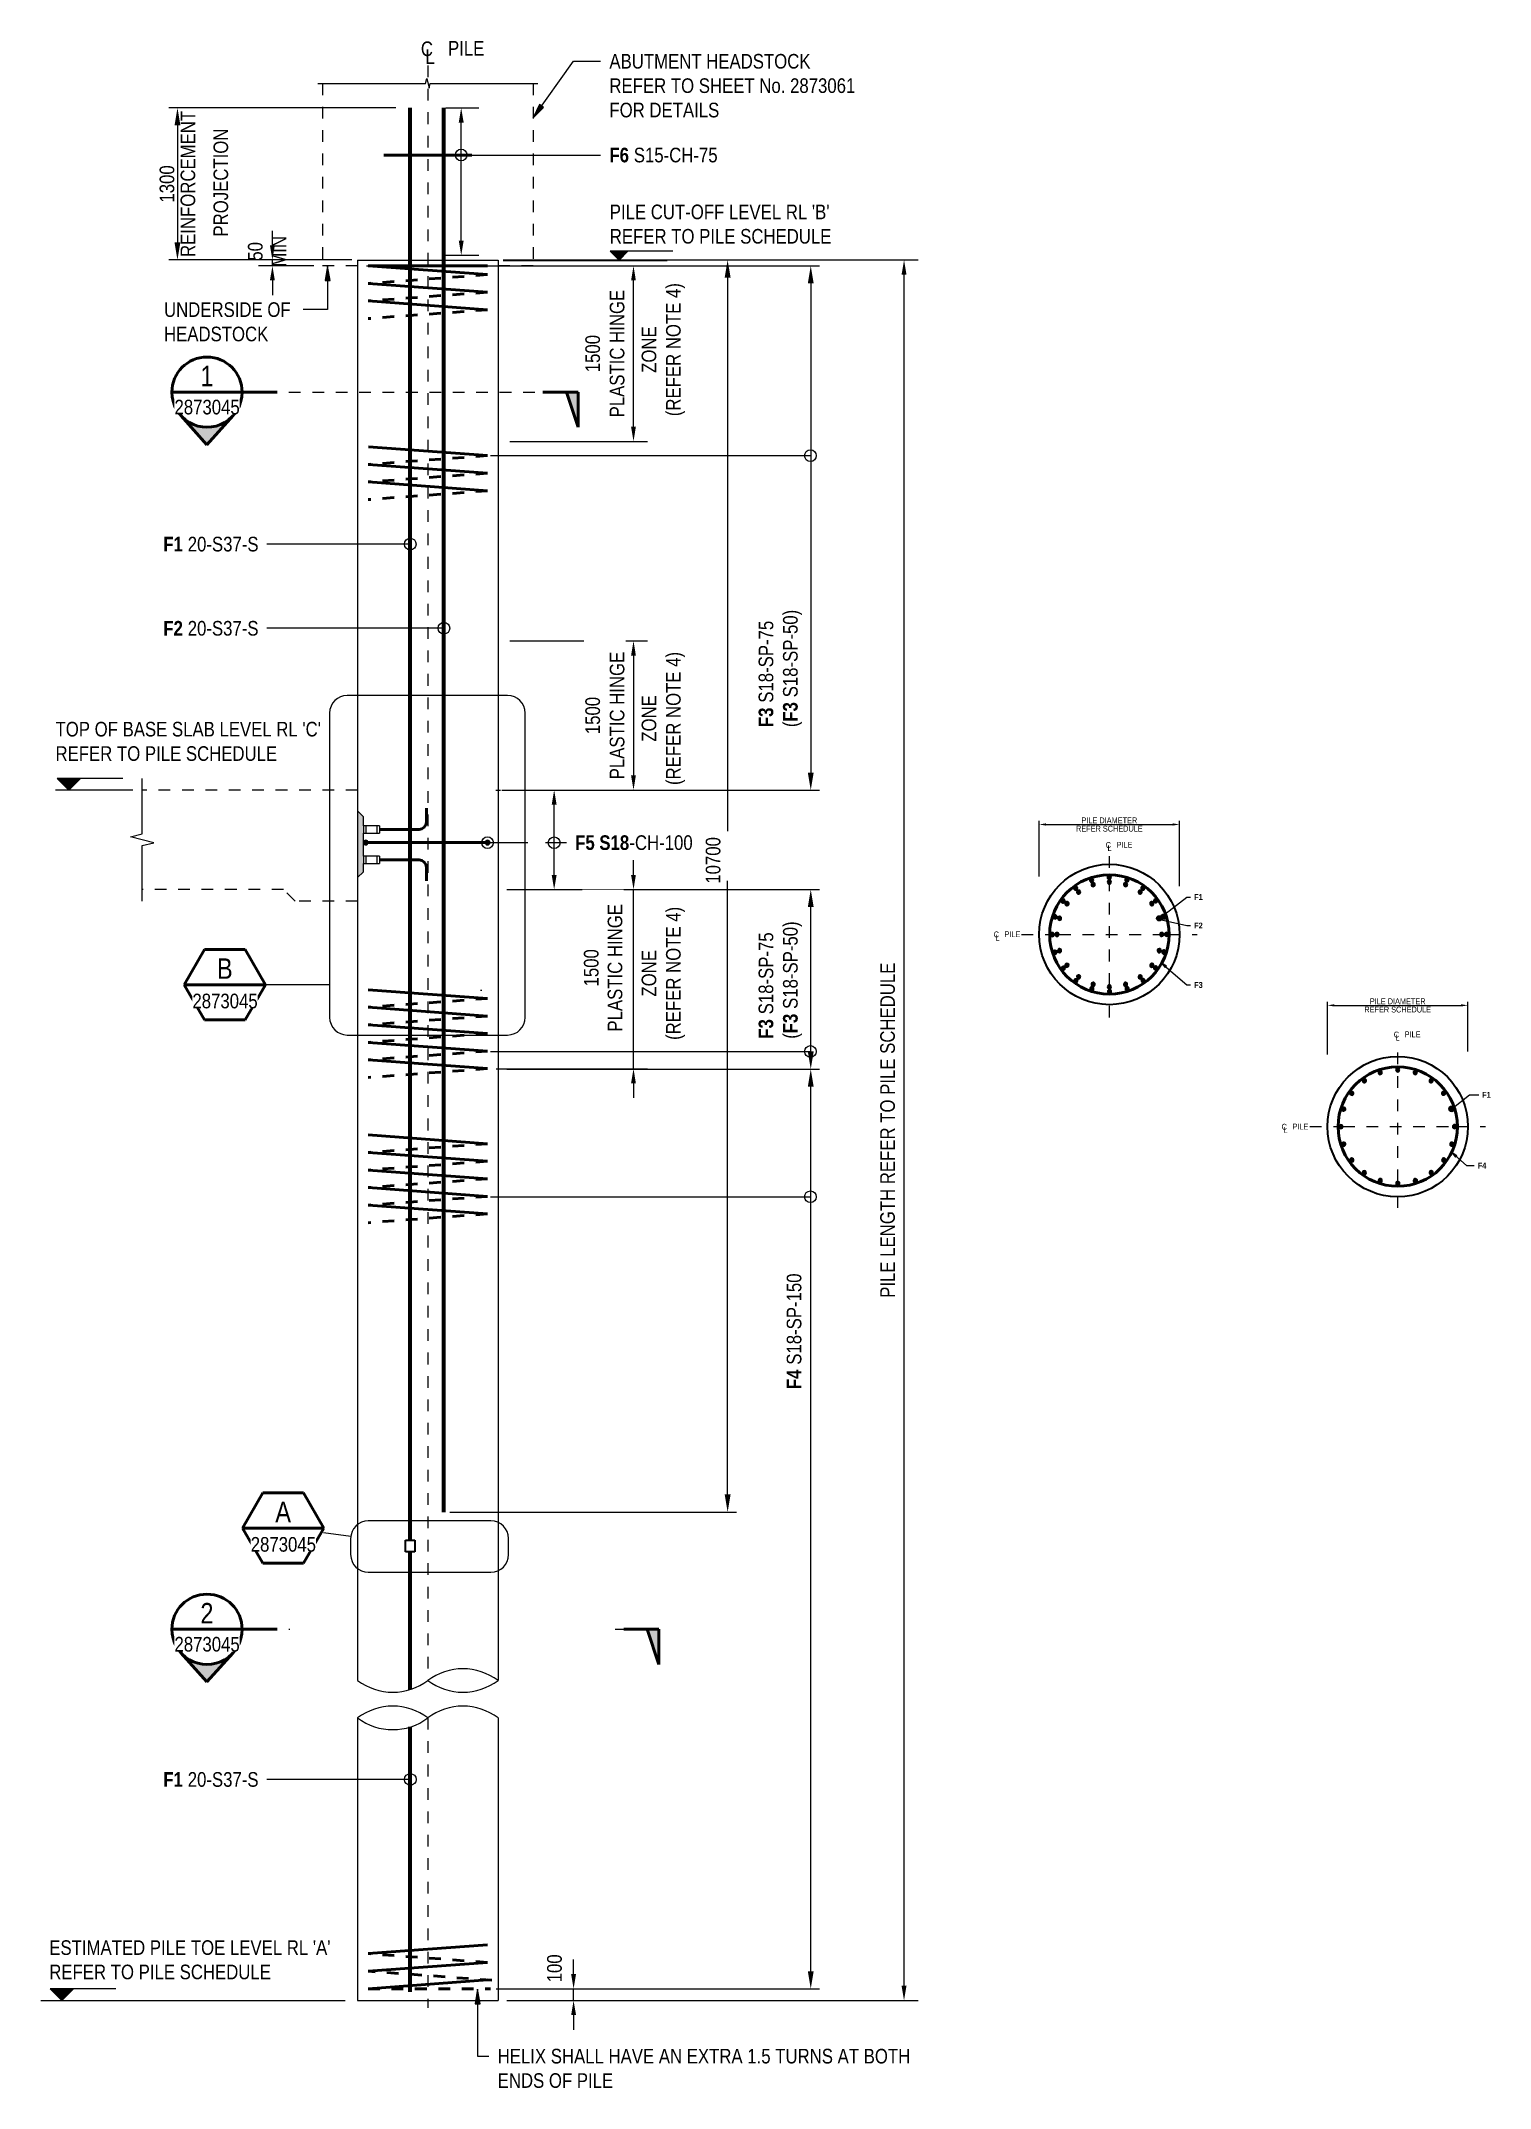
# Model space of a CAD drawing. Header units: metres. Extents: x -0.5 to 32.5, y -7.6 to 10.1.
# Drawn here: x -0.48 to 11.9, y -7.6 to 9.9 of the extents above; entities that cross this region are included whole.
import ezdxf

# ---------------------------------------------------------------- set-up
doc = ezdxf.new("R2010")
doc.units = ezdxf.units.M
for name, pattern in [('Dot_Section Line', [0.02, 0, -0.02]), ('JacobsCenter', [0.015, 0.009, -0.0015, 0.003, -0.0015]), ('JacobsDash', [0.0045, 0.003, -0.0015])]:
    doc.linetypes.add(name, pattern=pattern)
doc.layers.get('Defpoints').update_dxf_attribs({"color": 41})
for name, color, linetype, lineweight in [('A-ANNO-DIMS', 7, 'Continuous', 9), ('A-ANNO-NOTE', 7, 'Continuous', 9), ('A-ANNO-SYMB', 7, 'Continuous', 9), ('A-DETL', 7, 'Continuous', 13), ('A-DETL-GENF', 7, 'Continuous', 9), ('G-ANNO-SYMB', 7, 'Continuous', 9), ('G-ANNO-TEXT', 7, 'Continuous', 9)]:
    doc.layers.add(name, color=color, linetype=linetype, lineweight=lineweight)
doc.styles.add('Arial Narrow', font='ARIALN.TTF', dxfattribs={"height": 0.125})
doc.styles.add('Arial Narrow_1', font='ARIALN.TTF', dxfattribs={"height": 0.0025})
doc.styles.add('Arial Narrow_2', font='ARIALN.TTF', dxfattribs={"height": 0.175})
doc.styles.add('Arial Narrow_3', font='ARIALN.TTF', dxfattribs={"height": 0.05})
doc.styles.add('Arial Narrow_B', font='ARIALNB.TTF', dxfattribs={"height": 0.125})
doc.styles.add('Arial Narrow_B_1', font='ARIALNB.TTF', dxfattribs={"height": 0.05})
doc.dimstyles.new('____ddd____', dxfattribs={"dimscale": 0.3048, "dimtxt": 0.127929, "dimasz": 0.492126, "dimexe": 0.246063, "dimexo": 0.164042, "dimgap": 0.082021, "dimtad": 1, "dimdec": 0, "dimlfac": 1000, "dimzin": 0, "dimdsep": 46, "dimtxsty": 'Arial Narrow', "dimsah": 1, "dimcen": 0.09, "dimaunit": 1, "dimadec": 4, "dimazin": 0, "dimtfac": 1, "dimtdec": 4, "dimtix": 1, "dimtmove": 0, "dimatfit": 3, "dimfxl": 1, "dimtvp": 1, "dimtolj": 1, "dimtzin": 0, "dimarcsym": 2})
doc.dimstyles.new('____ddd_____1', dxfattribs={"dimscale": 0.3048, "dimtxt": 0.127929, "dimasz": 0.492126, "dimexe": 0.246063, "dimexo": 0.164042, "dimgap": 0.082021, "dimtad": 1, "dimdec": 0, "dimlfac": 1000, "dimzin": 0, "dimdsep": 46, "dimtxsty": 'Arial Narrow', "dimsah": 1, "dimcen": 0.09, "dimaunit": 1, "dimadec": 4, "dimazin": 0, "dimtfac": 1, "dimtdec": 4, "dimtix": 1, "dimtmove": 2, "dimatfit": 3, "dimfxl": 1, "dimtvp": 1, "dimtolj": 1, "dimtzin": 0, "dimarcsym": 2})
doc.dimstyles.new('____ddd_____2', dxfattribs={"dimscale": 0.3048, "dimtxt": 0.051172, "dimasz": 0.19685, "dimexe": 0.098425, "dimexo": 0.065617, "dimgap": 0.032808, "dimtad": 1, "dimdec": 0, "dimlfac": 1000, "dimzin": 0, "dimdsep": 46, "dimtxsty": 'Arial Narrow_3', "dimsah": 1, "dimcen": 0.09, "dimaunit": 1, "dimadec": 4, "dimazin": 0, "dimtfac": 1, "dimtdec": 4, "dimtix": 1, "dimtmove": 0, "dimatfit": 3, "dimfxl": 1, "dimtvp": 1, "dimtolj": 1, "dimtzin": 0, "dimarcsym": 2})
doc.dimstyles.new('Dimension_Standard_O__mm_', dxfattribs={"dimscale": 0.3048, "dimtxt": 0.127929, "dimasz": 0.410105, "dimexe": 0.393701, "dimexo": 0.246063, "dimgap": 0.246063, "dimtad": 1, "dimdec": 0, "dimlfac": 1000, "dimzin": 0, "dimdsep": 46, "dimtxsty": 'Arial Narrow', "dimsah": 1, "dimcen": 0.09, "dimaunit": 1, "dimadec": 4, "dimazin": 0, "dimtfac": 1, "dimtdec": 4, "dimtix": 1, "dimtmove": 2, "dimatfit": 3, "dimfxl": 1, "dimtvp": 1, "dimtfill": 1, "dimtolj": 1, "dimtzin": 0, "dimlwd": 18, "dimlwe": 18, "dimarcsym": 2})
doc.dimstyles.new('Dimension_Standard_O__mm__1', dxfattribs={"dimscale": 0.3048, "dimtxt": 0.127929, "dimasz": 0.410105, "dimexe": 0.393701, "dimexo": 0.246063, "dimgap": 0.246063, "dimtad": 1, "dimdec": 0, "dimlfac": 1000, "dimzin": 0, "dimdsep": 46, "dimtxsty": 'Arial Narrow', "dimsah": 1, "dimcen": 0.09, "dimaunit": 1, "dimadec": 4, "dimazin": 0, "dimtfac": 1, "dimtdec": 4, "dimtix": 1, "dimtmove": 0, "dimatfit": 3, "dimfxl": 1, "dimtvp": 1, "dimtfill": 1, "dimtolj": 1, "dimtzin": 0, "dimlwd": 18, "dimlwe": 18, "dimarcsym": 2})
doc.dimstyles.new('Dimension_Standard_T__mm_', dxfattribs={"dimscale": 0.3048, "dimtxt": 0.127929, "dimasz": 0.410105, "dimexe": 0.393701, "dimexo": 0.246063, "dimgap": 0.164042, "dimtad": 1, "dimdec": 0, "dimlfac": 1000, "dimzin": 0, "dimdsep": 46, "dimtxsty": 'Arial Narrow', "dimsah": 1, "dimcen": 0.09, "dimaunit": 1, "dimadec": 4, "dimazin": 0, "dimtfac": 1, "dimtdec": 4, "dimtix": 1, "dimtmove": 2, "dimatfit": 3, "dimfxl": 1, "dimtvp": 1, "dimtolj": 1, "dimtzin": 0, "dimlwd": 18, "dimlwe": 18, "dimarcsym": 2})
doc.dimstyles.new('Dimension_Standard_T_REO', dxfattribs={"dimscale": 0.3048, "dimtxt": 0.127929, "dimasz": 0.410105, "dimexe": 0.492126, "dimexo": 0.0625, "dimgap": 0.164042, "dimtad": 1, "dimdec": 0, "dimlfac": 1000, "dimzin": 0, "dimdsep": 46, "dimtxsty": 'Arial Narrow', "dimsah": 1, "dimcen": 0.09, "dimaunit": 1, "dimadec": 4, "dimazin": 0, "dimtfac": 1, "dimtdec": 4, "dimtix": 1, "dimtmove": 2, "dimatfit": 3, "dimfxl": 0.492126, "dimfxlon": 1, "dimtvp": 1, "dimtolj": 1, "dimtzin": 0, "dimlwd": 25, "dimlwe": 25, "dimarcsym": 2})

msp = doc.modelspace()

# ---------------------------------------------------------------- texts
at = {"layer": 'A-ANNO-NOTE', "insert": (3.0022, 9.8951), "char_height": 0.125, "attachment_point": 1, "style": 'Arial Narrow', "bg_fill": 3, "box_fill_scale": 1, "bg_fill_color": 256, "bg_fill_true_color": 13158600, "bg_fill_transparency": 0}
msp.add_mtext('PILE', dxfattribs=at)
at = {"layer": 'G-ANNO-TEXT', "char_height": 0.125, "attachment_point": 1, "bg_fill": 3, "box_fill_scale": 1, "bg_fill_color": 256, "bg_fill_true_color": 13158600, "bg_fill_transparency": 0}
for s, insert, style in [("PILE CUT-OFF LEVEL RL 'B'", (4.3842, 8.4965), 'Arial Narrow'), ('F1', (0.5702, 5.6574), 'Arial Narrow_B'), ('F2 ', (0.5702, 4.9382), 'Arial Narrow_B'), ("TOP OF BASE SLAB LEVEL RL 'C'", (-0.3507, 4.076), 'Arial Narrow'), ('F1', (0.5702, -4.8999), 'Arial Narrow_B')]:
    msp.add_mtext(s, dxfattribs=dict(at, insert=insert, style=style))
at = {"layer": 'G-ANNO-TEXT', "insert": (-0.4041, -6.3367), "char_height": 0.125, "attachment_point": 1, "style": 'Arial Narrow', "bg_fill": 3, "box_fill_scale": 1, "bg_fill_color": 256, "bg_fill_transparency": 0}
msp.add_mtext("ESTIMATED PILE TOE LEVEL RL 'A'", dxfattribs=at)

# ---------------------------------------------------------------- blocks, each defined once
blk = doc.blocks.new('BREAK LINE - INPUT VIEW SCALE_R13 - Std Break-5070583-DRG-2873045 - PILE ELAVATION')
at = {"layer": 'A-DETL-GENF'}
for p, q in [((0.88, 0), (-0.04, 0)), ((0.89, 0.04), (0.88, 0)), ((0.91, -0.04), (0.89, 0.04)), ((0.92, 0), (0.91, -0.04)), ((1.84, 0), (0.92, 0))]:
    blk.add_line(p, q, dxfattribs=at)
blk = doc.blocks.new('CS_DET_Pile-Column_BreakLine - CS_Tubular BreakLine-5616656-DRG-2873045 - PILE ELAVATION')
at = {"layer": 'A-DETL-GENF', "lineweight": 18}
for centre, start, end in [((0.3, 0.398), 232.9573, 307.0427), ((0.9, -0.397), 52.9573, 127.0427), ((0.9, 0.398), 232.9573, 307.0427)]:
    blk.add_arc(centre, 0.498, start, end, dxfattribs=at)
blk = doc.blocks.new('CS_DET_Rebar Combined1 - Multiple Bar-6322649-DRG-2873045 - PILE ELAVATION')
at = {"layer": 'A-DETL-GENF'}
for points in [[(0, 0.02), (-0.005, 0.019), (-0.01, 0.017), (-0.014, 0.014), (-0.017, 0.01), (-0.019, 0.005), (-0.02, 0), (-0.019, -0.005), (-0.017, -0.01), (-0.014, -0.014), (-0.01, -0.017), (-0.005, -0.019), (0, -0.02), (0.005, -0.019), (0.01, -0.017), (0.014, -0.014), (0.017, -0.01), (0.019, -0.005), (0.02, 0), (0.019, 0.005), (0.017, 0.01), (0.014, 0.014), (0.01, 0.017), (0.005, 0.019)], [(1.04, 0.02), (1.035, 0.019), (1.03, 0.017), (1.026, 0.014), (1.023, 0.01), (1.021, 0.005), (1.02, 0), (1.021, -0.005), (1.023, -0.01), (1.026, -0.014), (1.03, -0.017), (1.035, -0.019), (1.04, -0.02), (1.045, -0.019), (1.05, -0.017), (1.054, -0.014), (1.057, -0.01), (1.059, -0.005), (1.06, 0), (1.059, 0.005), (1.057, 0.01), (1.054, 0.014), (1.05, 0.017), (1.045, 0.019)]]:
    blk.add_hatch(color=256, dxfattribs=at).paths.add_polyline_path(points)
at = {"layer": 'A-DETL-GENF', "lineweight": 50}
blk.add_line((0.02, 0), (1.02, 0), dxfattribs=at)
at = {"layer": 'A-DETL-GENF'}
for centre, start, end in [((0, 0), 0, 180), ((1.04, 0), 0, 180), ((1.04, 0), 180, 0), ((0, 0), 180, 360)]:
    blk.add_arc(centre, 0.02, start, end, dxfattribs=at)
blk = doc.blocks.new('CS_DET_BreakLine_ViewScale - Std Break-8711024-DRG-2873045 - PILE ELAVATION')
at = {"layer": 'A-DETL-GENF'}
for p, q in [((-0.1, 0), (0.375, 0)), ((0.375, 0), (0.4, -0.1)), ((0.4, -0.1), (0.45, 0.1)), ((0.45, 0.1), (0.475, 0)), ((0.475, 0), (0.95, 0))]:
    blk.add_line(p, q, dxfattribs=at)
blk = doc.blocks.new('DIMBLOCK1-DRG-2873045 - PILE ELAVATION')
at = {"layer": 'A-ANNO-DIMS', "color": 0, "lineweight": -2, "transparency": 16777216}
for p, q in [((2.556, 9.323), (0.616, 9.323)), ((0.691, 9.173), (0.691, 8.173)), ((2.18, 8.023), (0.616, 8.023))]:
    blk.add_line(p, q, dxfattribs=at)
at = {"layer": 'A-ANNO-DIMS', "color": 0, "transparency": 16777216}
for points in [[(0.666, 9.173), (0.716, 9.173), (0.691, 9.323)], [(0.666, 8.173), (0.716, 8.173), (0.691, 8.023)]]:
    blk.add_solid(points, dxfattribs=at)
at = {"layer": 'Defpoints', "color": 0, "transparency": 16777216}
for p in [(2.606, 9.323), (0.691, 8.023), (2.23, 8.023)]:
    blk.add_point(p, dxfattribs=at)
at = {"layer": 'A-ANNO-DIMS', "color": 0, "transparency": 16777216, "char_height": 0.125, "width": 1.50103, "attachment_point": 5, "rotation": 90, "style": 'Arial Narrow'}
for s, insert in [('\\A1;REINFORCEMENT', (0.781, 8.673)), ('\\A1;1300', (0.602, 8.673))]:
    blk.add_mtext(s, dxfattribs=dict(at, insert=insert))
blk = doc.blocks.new('DIMBLOCK2-DRG-2873045 - PILE ELAVATION')
at = {"layer": 'A-ANNO-DIMS', "color": 0, "lineweight": 18, "transparency": 16777216}
for p, q in [((1.502, 8.148), (1.502, 8.273)), ((2.155, 8.023), (1.382, 8.023)), ((1.855, 7.973), (1.382, 7.973)), ((1.502, 7.973), (1.502, 8.023)), ((1.502, 7.848), (1.502, 7.723))]:
    blk.add_line(p, q, dxfattribs=at)
at = {"layer": 'A-ANNO-DIMS', "color": 0, "transparency": 16777216}
for points in [[(1.481, 8.148), (1.523, 8.148), (1.502, 8.023)], [(1.481, 7.848), (1.523, 7.848), (1.502, 7.973)]]:
    blk.add_solid(points, dxfattribs=at)
at = {"layer": 'Defpoints', "color": 0, "transparency": 16777216}
for p in [(1.502, 8.023), (1.93, 7.973), (2.23, 8.023)]:
    blk.add_point(p, dxfattribs=at)
at = {"layer": 'A-ANNO-DIMS', "color": 0, "lineweight": 18, "transparency": 16777216, "insert": (1.457, 8.097), "char_height": 0.125, "width": 0.31678, "attachment_point": 5, "rotation": 90, "line_spacing_factor": 0.974696, "style": 'Arial Narrow'}
blk.add_mtext('\\A1;50\\PMIN', dxfattribs=at)
blk = doc.blocks.new('BR_A3_SYMB_REO_DIM_DOT_R17 - SCALE 20-5069993-DRG-2873045 - PILE ELAVATION')
at = {"layer": 'A-ANNO-NOTE'}
blk.add_circle((0, 0), 0.001, dxfattribs=at)
blk = doc.blocks.new('DIMBLOCK3-DRG-2873045 - PILE ELAVATION')
at = {"layer": 'A-ANNO-DIMS', "color": 0, "lineweight": 25, "transparency": 16777216}
for p, q in [((2.984, 9.323), (3.265, 9.323)), ((3.115, 8.188), (3.115, 9.198)), ((2.984, 8.063), (3.265, 8.063))]:
    blk.add_line(p, q, dxfattribs=at)
at = {"layer": 'A-ANNO-DIMS', "color": 0, "transparency": 16777216}
for points in [[(3.094, 9.198), (3.136, 9.198), (3.115, 9.323)], [(3.094, 8.188), (3.136, 8.188), (3.115, 8.063)]]:
    blk.add_solid(points, dxfattribs=at)
at = {"layer": 'Defpoints', "color": 0, "transparency": 16777216}
for p in [(2.965, 9.323), (3.115, 9.323), (2.965, 8.063)]:
    blk.add_point(p, dxfattribs=at)
at = {"layer": 'A-ANNO-DIMS', "color": 0, "lineweight": 25, "transparency": 16777216, "insert": (2.991, 8.693), "char_height": 0.125, "attachment_point": 5, "rotation": 90, "style": 'Arial Narrow'}
blk.add_mtext('\\A1;\u200e', dxfattribs=at)
blk = doc.blocks.new('DIMBLOCK4-DRG-2873045 - PILE ELAVATION')
at = {"layer": 'A-ANNO-DIMS', "color": 0, "lineweight": -2, "transparency": 16777216}
for p, q in [((5.195, 8.023), (5.466, 8.023)), ((5.391, 7.873), (5.391, 3.143)), ((5.391, -2.527), (5.391, 2.718)), ((3.017, -2.677), (5.466, -2.677))]:
    blk.add_line(p, q, dxfattribs=at)
at = {"layer": 'A-ANNO-DIMS', "color": 0, "transparency": 16777216}
for points in [[(5.366, 7.873), (5.416, 7.873), (5.391, 8.023)], [(5.366, -2.527), (5.416, -2.527), (5.391, -2.677)]]:
    blk.add_solid(points, dxfattribs=at)
at = {"layer": 'Defpoints', "color": 0, "transparency": 16777216}
for p in [(5.145, 8.023), (5.391, 8.023), (2.967, -2.677)]:
    blk.add_point(p, dxfattribs=at)
at = {"layer": 'A-ANNO-DIMS', "color": 0, "transparency": 16777216, "insert": (5.204, 2.693), "char_height": 0.125, "width": 0.47516, "attachment_point": 1, "rotation": 90, "line_spacing_factor": 0.974696, "style": 'Arial Narrow'}
blk.add_mtext('\\A1;10700', dxfattribs=at)
blk = doc.blocks.new('DIMBLOCK5-DRG-2873045 - PILE ELAVATION')
at = {"layer": 'A-ANNO-DIMS', "color": 0, "lineweight": 18, "transparency": 16777216}
for p, q in [((4.075, -6.626), (4.075, -6.501)), ((3.44, -6.751), (4.195, -6.751)), ((4.075, -6.851), (4.075, -6.751)), ((3.505, -6.851), (4.195, -6.851)), ((4.075, -6.976), (4.075, -7.101))]:
    blk.add_line(p, q, dxfattribs=at)
at = {"layer": 'A-ANNO-DIMS', "color": 0, "transparency": 16777216}
blk.add_solid([(4.054, -6.976), (4.096, -6.976), (4.075, -6.851)], dxfattribs=at)
at = {"layer": 'Defpoints', "color": 0, "transparency": 16777216}
for p in [(3.365, -6.751), (4.075, -6.751), (3.43, -6.851)]:
    blk.add_point(p, dxfattribs=at)
at = {"layer": 'A-ANNO-DIMS', "color": 0, "lineweight": 18, "transparency": 16777216, "insert": (3.849, -6.696), "char_height": 0.125, "width": 0.2851, "attachment_point": 1, "rotation": 90, "line_spacing_factor": 0.974696, "style": 'Arial Narrow', "bg_fill": 3, "box_fill_scale": 1.1, "bg_fill_color": 256, "bg_fill_true_color": 13158600, "bg_fill_transparency": 0}
blk.add_mtext('\\A1;100', dxfattribs=at)
at = {"layer": 'A-ANNO-DIMS', "color": 0, "transparency": 16777216}
blk.add_solid([(4.054, -6.626), (4.096, -6.626), (4.075, -6.751)], dxfattribs=at)
blk = doc.blocks.new('CS_Annot_Centreline Symbol1 - CS_Annot_Centreline Symbol 2-5069981-DRG-2873045 - PILE ELAVATION')
at = {"layer": 'A-ANNO-NOTE', "char_height": 0.0025, "attachment_point": 1, "style": 'Arial Narrow_1'}
for s, insert, width in [('C  ', (-0.00119, 0.00463), 0.0044093), ('L', (-0.00041, 0.00329), 0.0019241)]:
    blk.add_mtext(s, dxfattribs=dict(at, insert=insert, width=width))
blk = doc.blocks.new('DIMBLOCK6-DRG-2873045 - PILE ELAVATION')
at = {"layer": 'A-ANNO-DIMS', "color": 0, "lineweight": 18, "transparency": 16777216}
for p, q in [((3.505, 8.023), (7.018, 8.023)), ((6.898, -6.726), (6.898, 7.898)), ((3.505, -6.851), (7.018, -6.851))]:
    blk.add_line(p, q, dxfattribs=at)
at = {"layer": 'A-ANNO-DIMS', "color": 0, "transparency": 16777216}
for points in [[(6.877, 7.898), (6.919, 7.898), (6.898, 8.023)], [(6.877, -6.726), (6.919, -6.726), (6.898, -6.851)]]:
    blk.add_solid(points, dxfattribs=at)
at = {"layer": 'Defpoints', "color": 0, "transparency": 16777216}
for p in [(3.43, 8.023), (6.898, 8.023), (3.43, -6.851)]:
    blk.add_point(p, dxfattribs=at)
at = {"layer": 'A-ANNO-DIMS', "color": 0, "lineweight": 18, "transparency": 16777216, "insert": (6.758, 0.586), "char_height": 0.125, "width": 3.44311, "attachment_point": 5, "rotation": 90, "style": 'Arial Narrow', "bg_fill": 3, "box_fill_scale": 1.1, "bg_fill_color": 256, "bg_fill_true_color": 13158600, "bg_fill_transparency": 0}
blk.add_mtext('\\A1;PILE LENGTH REFER TO PILE SCHEDULE', dxfattribs=at)
blk = doc.blocks.new('Drafting View - sectionTail-4870194-DRG-2873045 - PILE ELAVATION')
at = {"layer": 'G-ANNO-SYMB'}
blk.add_hatch(color=256, dxfattribs=at).paths.add_polyline_path([(-0.006, 0.006), (-0.004, 0), (-0.006, 0)])
at = {"layer": 'G-ANNO-SYMB', "lineweight": 50}
for p, q in [((-0.006, 0.006), (-0.006, 0)), ((-0.004, 0), (-0.006, 0.006)), ((-0.006, 0), (-0.004, 0)), ((-0.006, 0), (0, 0))]:
    blk.add_line(p, q, dxfattribs=at)
blk = doc.blocks.new('Drafting View - SectionHead-4898858-DRG-2873045 - PILE ELAVATION')
at = {"layer": 'G-ANNO-SYMB'}
h = blk.add_hatch(color=256, dxfattribs=at)
edge = h.paths.add_edge_path()
edge.add_line((-0.002, 0.009), (0.00247, 0.004))
edge.add_arc((-0.002, 0), 0.006, 41.8277, 138.1723)
edge.add_line((-0.00647, 0.004), (-0.002, 0.009))
at = {"layer": 'G-ANNO-SYMB', "lineweight": 50}
for p, q in [((-0.002, 0.009), (-0.00647, 0.004)), ((0.00247, 0.004), (-0.002, 0.009)), ((0.004, 0), (0.01, 0))]:
    blk.add_line(p, q, dxfattribs=at)
for start, end in [(360, 180), (180, 360)]:
    blk.add_arc((-0.002, 0), 0.006, start, end, dxfattribs=at)
blk = doc.blocks.new('DIMBLOCK7-DRG-2873045 - PILE ELAVATION')
at = {"layer": 'A-ANNO-DIMS', "color": 0, "lineweight": 18, "transparency": 16777216}
for p, q in [((3.53, 4.768), (4.707, 4.768)), ((4.587, 4.643), (4.587, 3.618)), ((3.462, 3.493), (4.707, 3.493))]:
    blk.add_line(p, q, dxfattribs=at)
at = {"layer": 'A-ANNO-DIMS', "color": 0, "transparency": 16777216}
for points in [[(4.566, 4.643), (4.607, 4.643), (4.587, 4.768)], [(4.566, 3.618), (4.607, 3.618), (4.587, 3.493)]]:
    blk.add_solid(points, dxfattribs=at)
at = {"layer": 'Defpoints', "color": 0, "transparency": 16777216}
for p in [(3.455, 4.768), (3.387, 3.493)]:
    blk.add_point(p, dxfattribs=at)
at = {"layer": 'A-ANNO-DIMS', "color": 0, "lineweight": 18, "transparency": 16777216, "insert": (4.343, 4.13), "char_height": 0.125, "width": 1.311, "attachment_point": 5, "rotation": 90, "style": 'Arial Narrow', "bg_fill": 3, "box_fill_scale": 1.1, "bg_fill_color": 256, "bg_fill_true_color": 13158600, "bg_fill_transparency": 0}
blk.add_mtext('\\A1;1500\\PPLASTIC HINGE', dxfattribs=at)
at = {"layer": 'Defpoints', "color": 0, "transparency": 16777216}
blk.add_point((4.587, 3.493), dxfattribs=at)
blk = doc.blocks.new('DIMBLOCK8-DRG-2873045 - PILE ELAVATION')
at = {"layer": 'A-ANNO-DIMS', "color": 0, "lineweight": 18, "transparency": 16777216}
for p, q in [((2.305, 7.973), (4.707, 7.973)), ((4.587, 6.598), (4.587, 7.848)), ((3.53, 6.473), (4.707, 6.473))]:
    blk.add_line(p, q, dxfattribs=at)
at = {"layer": 'A-ANNO-DIMS', "color": 0, "transparency": 16777216}
for points in [[(4.566, 7.848), (4.607, 7.848), (4.587, 7.973)], [(4.566, 6.598), (4.607, 6.598), (4.587, 6.473)]]:
    blk.add_solid(points, dxfattribs=at)
at = {"layer": 'Defpoints', "color": 0, "transparency": 16777216}
for p in [(2.23, 7.973), (3.455, 6.473)]:
    blk.add_point(p, dxfattribs=at)
at = {"layer": 'A-ANNO-DIMS', "color": 0, "lineweight": 18, "transparency": 16777216, "insert": (4.343, 7.223), "char_height": 0.125, "width": 1.311, "attachment_point": 5, "rotation": 90, "style": 'Arial Narrow', "bg_fill": 3, "box_fill_scale": 1.1, "bg_fill_color": 256, "bg_fill_true_color": 13158600, "bg_fill_transparency": 0}
blk.add_mtext('\\A1;1500\\PPLASTIC HINGE', dxfattribs=at)
at = {"layer": 'Defpoints', "color": 0, "transparency": 16777216}
blk.add_point((4.587, 7.973), dxfattribs=at)
blk = doc.blocks.new('Drafting View - SheetRef-4900799-DRG-2873045 - PILE ELAVATION')
at = {"layer": 'A-ANNO-SYMB', "lineweight": 50}
for p, q in [((-0.00346, 0.006), (-0.00693, 0)), ((0.00346, 0.006), (-0.00346, 0.006)), ((0.00693, 0), (0.00346, 0.006)), ((-0.00693, 0), (0.00693, 0)), ((-0.00693, 0), (-0.00347, -0.006)), ((0.00346, -0.006), (0.00693, 0)), ((-0.00347, -0.006), (0.00346, -0.006))]:
    blk.add_line(p, q, dxfattribs=at)
blk = doc.blocks.new('DIMBLOCK9-DRG-2873045 - PILE ELAVATION')
at = {"layer": 'A-ANNO-DIMS', "color": 0, "lineweight": -2, "transparency": 16777216}
for p, q in [((3.78, 7.973), (6.176, 7.973)), ((6.101, 7.823), (6.101, 3.643)), ((3.5, 3.493), (6.176, 3.493))]:
    blk.add_line(p, q, dxfattribs=at)
at = {"layer": 'A-ANNO-DIMS', "color": 0, "transparency": 16777216}
for points in [[(6.076, 7.823), (6.126, 7.823), (6.101, 7.973)], [(6.076, 3.643), (6.126, 3.643), (6.101, 3.493)]]:
    blk.add_solid(points, dxfattribs=at)
at = {"layer": 'Defpoints', "color": 0, "transparency": 16777216}
for p in [(3.73, 7.973), (3.45, 3.493), (6.101, 3.493)]:
    blk.add_point(p, dxfattribs=at)
at = {"layer": 'A-ANNO-DIMS', "color": 0, "transparency": 16777216, "insert": (6.002, 5.733), "char_height": 0.125, "attachment_point": 5, "rotation": 90, "style": 'Arial Narrow'}
blk.add_mtext('\\A1;\u200e', dxfattribs=at)
blk = doc.blocks.new('DIMBLOCK10-DRG-2873045 - PILE ELAVATION')
at = {"layer": 'A-ANNO-DIMS', "color": 0, "lineweight": -2, "transparency": 16777216}
for p, q in [((3.505, 2.643), (6.176, 2.643)), ((6.101, 1.259), (6.101, 2.493)), ((3.505, 1.109), (6.176, 1.109))]:
    blk.add_line(p, q, dxfattribs=at)
at = {"layer": 'A-ANNO-DIMS', "color": 0, "transparency": 16777216}
for points in [[(6.076, 2.493), (6.126, 2.493), (6.101, 2.643)], [(6.076, 1.259), (6.126, 1.259), (6.101, 1.109)]]:
    blk.add_solid(points, dxfattribs=at)
at = {"layer": 'Defpoints', "color": 0, "transparency": 16777216}
for p in [(3.455, 2.643), (6.101, 2.643), (3.455, 1.109)]:
    blk.add_point(p, dxfattribs=at)
at = {"layer": 'A-ANNO-DIMS', "color": 0, "transparency": 16777216, "insert": (6.002, 1.876), "char_height": 0.125, "attachment_point": 5, "rotation": 90, "style": 'Arial Narrow'}
blk.add_mtext('\\A1;\u200e', dxfattribs=at)
blk = doc.blocks.new('DIMBLOCK11-DRG-2873045 - PILE ELAVATION')
at = {"layer": 'A-ANNO-DIMS', "color": 0, "lineweight": -2, "transparency": 16777216}
for p, q in [((3.505, 1.109), (6.176, 1.109)), ((6.101, -6.601), (6.101, 0.959)), ((3.415, -6.751), (6.176, -6.751))]:
    blk.add_line(p, q, dxfattribs=at)
at = {"layer": 'A-ANNO-DIMS', "color": 0, "transparency": 16777216}
for points in [[(6.076, 0.959), (6.126, 0.959), (6.101, 1.109)], [(6.076, -6.601), (6.126, -6.601), (6.101, -6.751)]]:
    blk.add_solid(points, dxfattribs=at)
at = {"layer": 'Defpoints', "color": 0, "transparency": 16777216}
for p in [(3.455, 1.109), (6.101, 1.109), (3.365, -6.751)]:
    blk.add_point(p, dxfattribs=at)
at = {"layer": 'A-ANNO-DIMS', "color": 0, "transparency": 16777216, "insert": (6.002, -2.821), "char_height": 0.125, "attachment_point": 5, "rotation": 90, "style": 'Arial Narrow'}
blk.add_mtext('\\A1;\u200e', dxfattribs=at)
blk = doc.blocks.new('DIMBLOCK12-DRG-2873045 - PILE ELAVATION')
at = {"layer": 'A-ANNO-DIMS', "color": 0, "lineweight": 18, "transparency": 16777216}
for p, q in [((4.587, 2.768), (4.587, 2.893)), ((3.53, 2.643), (4.707, 2.643)), ((3.415, 1.112), (4.707, 1.112)), ((4.587, 0.987), (4.587, 0.862))]:
    blk.add_line(p, q, dxfattribs=at)
at = {"layer": 'A-ANNO-DIMS', "color": 0, "transparency": 16777216}
blk.add_solid([(4.566, 0.987), (4.607, 0.987), (4.587, 1.112)], dxfattribs=at)
at = {"layer": 'Defpoints', "color": 0, "transparency": 16777216}
for p in [(3.455, 2.643), (3.34, 1.112)]:
    blk.add_point(p, dxfattribs=at)
at = {"layer": 'A-ANNO-DIMS', "color": 0, "lineweight": 18, "transparency": 16777216, "insert": (4.328, 1.974), "char_height": 0.125, "width": 1.311, "attachment_point": 5, "rotation": 90, "line_spacing_factor": 0.974696, "style": 'Arial Narrow', "bg_fill": 3, "box_fill_scale": 1.1, "bg_fill_color": 256, "bg_fill_true_color": 13158600, "bg_fill_transparency": 0}
blk.add_mtext('\\A1;1500\\PPLASTIC HINGE', dxfattribs=at)
at = {"layer": 'A-ANNO-DIMS', "color": 0, "lineweight": 18, "transparency": 16777216}
blk.add_line((4.587, 1.112), (4.587, 2.643), dxfattribs=at)
at = {"layer": 'A-ANNO-DIMS', "color": 0, "transparency": 16777216}
blk.add_solid([(4.566, 2.768), (4.607, 2.768), (4.587, 2.643)], dxfattribs=at)
at = {"layer": 'Defpoints', "color": 0, "transparency": 16777216}
blk.add_point((4.587, 2.643), dxfattribs=at)
blk = doc.blocks.new('DIMBLOCK13-DRG-2873045 - PILE ELAVATION')
at = {"layer": 'A-ANNO-DIMS', "color": 0, "lineweight": 18, "transparency": 16777216}
for p, q in [((3.525, 3.493), (4.029, 3.493)), ((3.909, 2.768), (3.909, 3.368)), ((3.53, 2.643), (4.029, 2.643))]:
    blk.add_line(p, q, dxfattribs=at)
at = {"layer": 'A-ANNO-DIMS', "color": 0, "transparency": 16777216}
for points in [[(3.888, 3.368), (3.93, 3.368), (3.909, 3.493)], [(3.888, 2.768), (3.93, 2.768), (3.909, 2.643)]]:
    blk.add_solid(points, dxfattribs=at)
at = {"layer": 'Defpoints', "color": 0, "transparency": 16777216}
for p in [(3.45, 3.493), (3.909, 3.493), (3.455, 2.643)]:
    blk.add_point(p, dxfattribs=at)
at = {"layer": 'A-ANNO-DIMS', "color": 0, "lineweight": 18, "transparency": 16777216, "insert": (3.76, 3.068), "char_height": 0.125, "attachment_point": 5, "rotation": 90, "style": 'Arial Narrow', "bg_fill": 3, "box_fill_scale": 1.1, "bg_fill_color": 256, "bg_fill_true_color": 13158600, "bg_fill_transparency": 0}
blk.add_mtext('\\A1;\u200e', dxfattribs=at)
blk = doc.blocks.new('S_Det_Reinf_Bar Section_2D - N36-5737957-DRG-2873045 - SECTION 1')
at = {"layer": 'A-DETL-GENF'}
blk.add_hatch(color=256, dxfattribs=at).paths.add_polyline_path([(0, -0.018), (0.005, -0.017), (0.009, -0.016), (0.013, -0.013), (0.016, -0.009), (0.017, -0.005), (0.018, 0), (0.017, 0.005), (0.016, 0.009), (0.013, 0.013), (0.009, 0.016), (0.005, 0.017), (0, 0.018), (-0.005, 0.017), (-0.009, 0.015), (-0.013, 0.013), (-0.016, 0.009), (-0.017, 0.005), (-0.018, 0), (-0.017, -0.005), (-0.016, -0.009), (-0.013, -0.013), (-0.009, -0.016), (-0.005, -0.017)])
at = {"layer": 'A-DETL-GENF', "lineweight": 18}
for start, end in [(360, 180), (180, 360)]:
    blk.add_arc((0, 0), 0.018, start, end, dxfattribs=at)
blk = doc.blocks.new('S_Det_Reinf_Bar Section_2D - N36-V1-DRG-2873045 - SECTION 1')
at = {"layer": 'A-DETL-GENF'}
blk.add_hatch(color=256, dxfattribs=at).paths.add_polyline_path([(0.009, -0.016), (0.013, -0.013), (0.016, -0.009), (0.017, -0.005), (0.018, 0), (0.017, 0.005), (0.016, 0.009), (0.013, 0.013), (0.009, 0.016), (0.005, 0.017), (0, 0.018), (-0.005, 0.017), (-0.009, 0.016), (-0.013, 0.013), (-0.016, 0.009), (-0.017, 0.005), (-0.018, -0.001), (-0.017, -0.005), (-0.016, -0.009), (-0.013, -0.013), (-0.009, -0.016), (-0.005, -0.017), (0, -0.018), (0.005, -0.017), (0.007, -0.017)])
at = {"layer": 'A-DETL-GENF', "lineweight": 18}
for start, end in [(360, 180), (180, 360)]:
    blk.add_arc((0, 0), 0.018, start, end, dxfattribs=at)
blk = doc.blocks.new('S_Det_Reinf_Bar Section_2D - N36-V2-DRG-2873045 - SECTION 1')
at = {"layer": 'A-DETL-GENF'}
blk.add_hatch(color=256, dxfattribs=at).paths.add_polyline_path([(0.016, -0.009), (0.017, -0.005), (0.018, 0), (0.017, 0.005), (0.016, 0.009), (0.013, 0.013), (0.009, 0.016), (0.005, 0.017), (0, 0.018), (-0.005, 0.017), (-0.009, 0.016), (-0.013, 0.013), (-0.016, 0.009), (-0.017, 0.005), (-0.018, 0), (-0.017, -0.005), (-0.016, -0.009), (-0.013, -0.013), (-0.009, -0.016), (-0.005, -0.017), (0.001, -0.018), (0.005, -0.017), (0.009, -0.016), (0.013, -0.013)])
at = {"layer": 'A-DETL-GENF', "lineweight": 18}
for start, end in [(360, 180), (180, 360)]:
    blk.add_arc((0, 0), 0.018, start, end, dxfattribs=at)
blk = doc.blocks.new('S_Det_Reinf_Bar Section_2D - N36-V3-DRG-2873045 - SECTION 1')
at = {"layer": 'A-DETL-GENF'}
blk.add_hatch(color=256, dxfattribs=at).paths.add_polyline_path([(0.017, -0.005), (0.018, 0), (0.017, 0.005), (0.016, 0.009), (0.013, 0.013), (0.009, 0.016), (0.005, 0.017), (0, 0.018), (-0.005, 0.017), (-0.009, 0.016), (-0.013, 0.013), (-0.016, 0.009), (-0.017, 0.005), (-0.018, 0), (-0.017, -0.005), (-0.016, -0.009), (-0.013, -0.013), (-0.009, -0.016), (-0.005, -0.017), (0.001, -0.018), (0.005, -0.017), (0.009, -0.016), (0.013, -0.013), (0.016, -0.009)])
at = {"layer": 'A-DETL-GENF', "lineweight": 18}
for start, end in [(360, 180), (180, 360)]:
    blk.add_arc((0, 0), 0.018, start, end, dxfattribs=at)
blk = doc.blocks.new('S_Det_Reinf_Bar Section_2D - N36-V4-DRG-2873045 - SECTION 1')
at = {"layer": 'A-DETL-GENF'}
blk.add_hatch(color=256, dxfattribs=at).paths.add_polyline_path([(-0.018, 0), (-0.017, -0.005), (-0.016, -0.009), (-0.013, -0.013), (-0.009, -0.016), (-0.005, -0.017), (0, -0.018), (0.005, -0.017), (0.009, -0.016), (0.013, -0.013), (0.016, -0.009), (0.017, -0.005), (0.018, 0), (0.017, 0.005), (0.016, 0.009), (0.013, 0.013), (0.009, 0.016), (0.005, 0.017), (0, 0.018), (-0.005, 0.017), (-0.009, 0.016), (-0.013, 0.013), (-0.016, 0.009), (-0.017, 0.005)])
at = {"layer": 'A-DETL-GENF', "lineweight": 18}
for start, end in [(360, 180), (180, 360)]:
    blk.add_arc((0, 0), 0.018, start, end, dxfattribs=at)
blk = doc.blocks.new('DIMBLOCK14-DRG-2873045 - SECTION 1')
at = {"layer": 'A-ANNO-DIMS', "color": 0, "lineweight": -2, "transparency": 16777216}
for p, q in [((8.052, 2.753), (8.052, 3.229)), ((8.112, 3.199), (9.192, 3.199)), ((9.252, 2.672), (9.252, 3.229))]:
    blk.add_line(p, q, dxfattribs=at)
at = {"layer": 'A-ANNO-DIMS', "color": 0, "transparency": 16777216}
for points in [[(8.112, 3.209), (8.112, 3.189), (8.052, 3.199)], [(9.192, 3.209), (9.192, 3.189), (9.252, 3.199)]]:
    blk.add_solid(points, dxfattribs=at)
at = {"layer": 'Defpoints', "color": 0, "transparency": 16777216}
for p in [(9.252, 3.199), (8.052, 2.733), (9.252, 2.652)]:
    blk.add_point(p, dxfattribs=at)
at = {"layer": 'A-ANNO-DIMS', "color": 0, "transparency": 16777216, "char_height": 0.05, "width": 0.62673, "attachment_point": 5, "style": 'Arial Narrow_3'}
for s, insert in [('\\A1;REFER SCHEDULE', (8.652, 3.163)), ('\\A1;PILE DIAMETER', (8.652, 3.234))]:
    blk.add_mtext(s, dxfattribs=dict(at, insert=insert))
blk = doc.blocks.new('CS_Annot_Centreline Symbol1 - CS_Annot_Centreline Symbol-5070896-DRG-2873045 - SECTION 1')
at = {"layer": 'A-ANNO-NOTE', "char_height": 0.0025, "attachment_point": 1, "style": 'Arial Narrow_1'}
for s, insert, width in [('C  ', (-0.00119, 0.00463), 0.0044093), ('L', (-0.00041, 0.00329), 0.0019241)]:
    blk.add_mtext(s, dxfattribs=dict(at, insert=insert, width=width))
blk = doc.blocks.new('S_Det_Reinf_Bar Section_2D - N32-5070897-DRG-2873045 - SECTION 2')
at = {"layer": 'A-DETL-GENF'}
blk.add_hatch(color=256, dxfattribs=at).paths.add_polyline_path([(0, -0.016), (0.004, -0.015), (0.009, -0.013), (0.011, -0.011), (0.014, -0.008), (0.014, -0.007), (0.012, -0.009), (0.009, -0.012), (0.004, -0.014), (0, -0.014), (-0.005, -0.014), (-0.009, -0.012), (-0.013, -0.009), (-0.011, -0.011), (-0.008, -0.014), (-0.004, -0.015), (0, -0.016)])
at = {"layer": 'A-DETL-GENF', "lineweight": 18}
blk.add_arc((0, 0), 0.016, 214.7303, 337.0524, dxfattribs=at)
blk = doc.blocks.new('S_Det_Reinf_Bar Section_2D - N36-5737957-DRG-2873045 - SECTION 2')
at = {"layer": 'A-DETL-GENF'}
blk.add_hatch(color=256, dxfattribs=at).paths.add_polyline_path([(0, -0.018), (0.005, -0.017), (0.009, -0.016), (0.013, -0.013), (0.016, -0.009), (0.017, -0.005), (0.018, 0), (0.017, 0.005), (0.016, 0.009), (0.013, 0.013), (0.009, 0.016), (0.005, 0.017), (0, 0.018), (-0.005, 0.017), (-0.01, 0.015), (-0.013, 0.012), (-0.016, 0.009), (-0.017, 0.005), (-0.018, 0), (-0.017, -0.005), (-0.016, -0.009), (-0.013, -0.013), (-0.009, -0.016), (-0.005, -0.017)])
at = {"layer": 'A-DETL-GENF', "lineweight": 18}
for start, end in [(360, 180), (180, 360)]:
    blk.add_arc((0, 0), 0.018, start, end, dxfattribs=at)
blk = doc.blocks.new('S_Det_Reinf_Bar Section_2D - N36-V5-DRG-2873045 - SECTION 2')
at = {"layer": 'A-DETL-GENF'}
blk.add_hatch(color=256, dxfattribs=at).paths.add_polyline_path([(0, 0.018), (-0.005, 0.017), (-0.009, 0.016), (-0.013, 0.013), (-0.016, 0.009), (-0.017, 0.005), (-0.018, 0), (-0.017, -0.005), (-0.016, -0.009), (-0.013, -0.013), (-0.009, -0.016), (-0.005, -0.017), (0, -0.018), (0.005, -0.017), (0.009, -0.016), (0.013, -0.013), (0.016, -0.009), (0.017, -0.005), (0.018, 0), (0.017, 0.005), (0.016, 0.009), (0.013, 0.013), (0.009, 0.016), (0.005, 0.017)])
at = {"layer": 'A-DETL-GENF', "lineweight": 18}
for start, end in [(360, 180), (180, 360)]:
    blk.add_arc((0, 0), 0.018, start, end, dxfattribs=at)
blk = doc.blocks.new('S_Det_Reinf_Bar Section_2D - N36-V6-DRG-2873045 - SECTION 2')
at = {"layer": 'A-DETL-GENF'}
blk.add_hatch(color=256, dxfattribs=at).paths.add_polyline_path([(0.005, 0.017), (0, 0.018), (-0.005, 0.017), (-0.009, 0.016), (-0.013, 0.013), (-0.016, 0.009), (-0.017, 0.005), (-0.018, 0), (-0.017, -0.005), (-0.016, -0.009), (-0.013, -0.013), (-0.009, -0.016), (-0.005, -0.017), (0, -0.018), (0.005, -0.017), (0.009, -0.016), (0.013, -0.013), (0.016, -0.009), (0.017, -0.005), (0.018, 0), (0.017, 0.005), (0.016, 0.009), (0.013, 0.013), (0.009, 0.016)])
at = {"layer": 'A-DETL-GENF', "lineweight": 18}
for start, end in [(360, 180), (180, 360)]:
    blk.add_arc((0, 0), 0.018, start, end, dxfattribs=at)
blk = doc.blocks.new('DIMBLOCK15-DRG-2873045 - SECTION 2')
at = {"layer": 'A-ANNO-DIMS', "color": 0, "lineweight": -2, "transparency": 16777216}
for p, q in [((10.515, 1.232), (10.515, 1.683)), ((10.575, 1.653), (11.655, 1.653)), ((11.715, 1.258), (11.715, 1.683))]:
    blk.add_line(p, q, dxfattribs=at)
at = {"layer": 'A-ANNO-DIMS', "color": 0, "transparency": 16777216}
for points in [[(10.575, 1.663), (10.575, 1.643), (10.515, 1.653)], [(11.655, 1.663), (11.655, 1.643), (11.715, 1.653)]]:
    blk.add_solid(points, dxfattribs=at)
at = {"layer": 'Defpoints', "color": 0, "transparency": 16777216}
for p in [(11.715, 1.653), (11.715, 1.238), (10.515, 1.212)]:
    blk.add_point(p, dxfattribs=at)
at = {"layer": 'A-ANNO-DIMS', "color": 0, "transparency": 16777216, "char_height": 0.05, "width": 0.62673, "attachment_point": 5, "style": 'Arial Narrow_3'}
for s, insert in [('\\A1;REFER SCHEDULE', (11.115, 1.617)), ('\\A1;PILE DIAMETER', (11.115, 1.688))]:
    blk.add_mtext(s, dxfattribs=dict(at, insert=insert))
blk = doc.blocks.new('CS_Annot_Centreline Symbol1 - CS_Annot_Centreline Symbol-5070896-DRG-2873045 - SECTION 2')
at = {"layer": 'A-ANNO-NOTE', "char_height": 0.0025, "attachment_point": 1, "style": 'Arial Narrow_1'}
for s, insert, width in [('C  ', (-0.00119, 0.00463), 0.0044093), ('L', (-0.00041, 0.00329), 0.0019241)]:
    blk.add_mtext(s, dxfattribs=dict(at, insert=insert, width=width))

# ---------------------------------------------------------------- dimensions: what is measured, and where the dimension line sits
at = {"layer": 'A-ANNO-DIMS'}
dim = msp.add_linear_dim(base=(0.6909, 8.0227), p1=(2.6058, 9.3227), p2=(2.2299, 8.0227), angle=90, text='<>\\XREINFORCEMENT', dimstyle='____ddd____', override={"dimpost": '<>', "dimfxl": 1.353255}, dxfattribs=at)
dim.commit()
dim.dimension.update_dxf_attribs({"geometry": 'DIMBLOCK1-DRG-2873045 - PILE ELAVATION', "text_midpoint": (0.6909, 8.6727)})
at = {"layer": 'A-ANNO-DIMS', "lineweight": 25}
dim = msp.add_linear_dim(base=(3.1152, 9.3227), p1=(2.9652, 8.0627), p2=(2.9652, 9.3227), angle=90, text='\u200e', dimstyle='Dimension_Standard_T_REO', override={"dimpost": '<>', "dimfxl": 1.26}, dxfattribs=at)
dim.commit()
dim.dimension.update_dxf_attribs({"geometry": 'DIMBLOCK3-DRG-2873045 - PILE ELAVATION', "text_midpoint": (2.991, 8.6927)})
at = {"layer": 'A-ANNO-DIMS', "lineweight": 18}
dim = msp.add_linear_dim(base=(1.5021, 8.0227), p1=(1.9299, 7.9727), p2=(2.2299, 8.0227), angle=90, text='<>\\XMIN', dimstyle='Dimension_Standard_T__mm_', override={"dimpost": '<>', "dimfxl": 0.304138}, dxfattribs=at)
dim.commit()
dim.dimension.update_dxf_attribs({"geometry": 'DIMBLOCK2-DRG-2873045 - PILE ELAVATION', "text_midpoint": (1.4573, 8.0973), "dimtype": 160, "text_rotation": 90})
at = {"layer": 'A-ANNO-DIMS'}
dim = msp.add_linear_dim(base=(5.3908, 8.0227), p1=(2.9675, -2.6773), p2=(5.145, 8.0227), angle=90, dimstyle='____ddd_____1', override={"dimpost": '<>', "dimfxl": 10.919328}, dxfattribs=at)
dim.commit()
dim.dimension.update_dxf_attribs({"geometry": 'DIMBLOCK4-DRG-2873045 - PILE ELAVATION', "text_midpoint": (5.2876, 2.9305), "dimtype": 160, "text_rotation": 90})
for base, p1, p2, override, picture, middle in [((9.2522, 3.1987), (8.0522, 2.7335), (9.2522, 2.6519), {"dimpost": '<>', "dimfxl": 1.20277}, 'DIMBLOCK14-DRG-2873045 - SECTION 1', (8.6522, 3.1987)), ((11.7154, 1.6527), (10.5154, 1.2116), (11.7154, 1.2377), {"dimpost": '<>', "dimfxl": 1.200283}, 'DIMBLOCK15-DRG-2873045 - SECTION 2', (11.1154, 1.6527))]:
    dim = msp.add_linear_dim(base=base, p1=p1, p2=p2, text='PILE DIAMETER\\XREFER SCHEDULE', dimstyle='____ddd_____2', override=override, dxfattribs=at)
    dim.commit()
    dim.dimension.update_dxf_attribs({"geometry": picture, "text_midpoint": middle})

# ---------------------------------------------------------------- hatches: boundary and pattern name
at = {"layer": 'A-DETL-GENF'}
for points in [[(4.4634, 8.0227), (4.5384, 8.0977), (4.3884, 8.0977)], [(-0.2366, 3.4929), (-0.1366, 3.5929), (-0.3366, 3.5929), (-0.2879, 3.5442)], [(-0.2966, -6.8508), (-0.1966, -6.7508), (-0.3966, -6.7508)]]:
    msp.add_hatch(color=256, dxfattribs=at).paths.add_polyline_path(points)
at = {"layer": 'A-DETL-GENF', "true_color": 0xc0c0c0}
msp.add_hatch(color=9, dxfattribs=at).paths.add_polyline_path([(2.2299, 2.7448), (2.2799, 2.7948), (2.2799, 3.2652), (2.2299, 3.3152), (2.2299, 2.8655)])
at = {"layer": 'G-ANNO-TEXT'}
for points in [[(3.7284, 9.2381), (3.819, 9.327), (3.7831, 9.3527)], [(1.9739, 7.9716), (1.9519, 7.8466), (1.996, 7.8466)], [(9.0967, 2.015), (9.1287, 1.9756), (9.1402, 1.9889)], [(11.5763, 0.3949), (11.6079, 0.3551), (11.6196, 0.3684)], [(3.2555, -6.7548), (3.2334, -6.8798), (3.2775, -6.8798)]]:
    msp.add_hatch(color=256, dxfattribs=at).paths.add_polyline_path(points)
h = msp.add_hatch(color=256, dxfattribs=at)
edge = h.paths.add_edge_path()
edge.add_arc((11.5773, 0.768), 0.02, 0, 360)

# ---------------------------------------------------------------- linework, layer by layer
at = {"layer": 'A-ANNO-SYMB', "lineweight": 18}
msp.add_line((2.1706, -2.9031), (2.1706, -3.041), dxfattribs=at)
for centre, start, end in [((2.1409, 1.5497), 180, 270), ((2.3206, -2.9031), 90, 180), ((2.3206, -3.041), 180, 270)]:
    msp.add_arc(centre, 0.15, start, end, dxfattribs=at)
at = {"layer": 'A-DETL', "linetype": 'JacobsCenter', "lineweight": 25}
for p, q in [((2.8299, 9.685), (2.8299, -4.117)), ((2.8299, -4.4359), (2.8299, -6.915))]:
    msp.add_line(p, q, dxfattribs=at)
at = {"layer": 'A-DETL', "linetype": 'JacobsDash', "lineweight": 18}
for p, q in [((1.9299, 9.5327), (1.9299, 7.9727)), ((3.7299, 9.5327), (3.7299, 7.9727)), ((2.2299, 7.9727), (1.9299, 7.9727)), ((3.7299, 7.9727), (3.4299, 7.9727)), ((2.2299, 3.4929), (0.3899, 3.4929)), ((1.597, 2.6429), (0.3899, 2.6429)), ((1.697, 2.5429), (1.597, 2.6429)), ((2.2299, 2.5429), (1.697, 2.5429))]:
    msp.add_line(p, q, dxfattribs=at)
at = {"layer": 'A-DETL', "lineweight": 70}
for p, q in [((2.6799, -2.9173), (2.6799, 9.3227)), ((2.9675, -2.6773), (2.9675, 9.3227)), ((2.6799, -4.1931), (2.6799, -3.0173)), ((2.6799, -6.7773), (2.6799, -4.5121))]:
    msp.add_line(p, q, dxfattribs=at)
at = {"layer": 'A-DETL', "lineweight": 50}
for p, q in [((2.4549, 8.9199), (3.2049, 8.9199)), ((2.3199, 7.9727), (3.3399, 7.8977)), ((2.3199, 7.9727), (3.3399, 7.9727)), ((2.4549, 7.9727), (3.2049, 7.9727)), ((2.3199, 7.8227), (3.3399, 7.7477)), ((2.3199, 7.6727), (3.3399, 7.5977)), ((2.3226, 6.4257), (3.3399, 6.3509)), ((2.3199, 6.2759), (3.3399, 6.2009)), ((2.3199, 6.1259), (3.3399, 6.0509)), ((2.8179, 3.3389), (2.8179, 3.2189)), ((2.4179, 3.1569), (2.7558, 3.1569)), ((2.4179, 2.8965), (2.7558, 2.8965)), ((2.8179, 2.7175), (2.8179, 2.8344)), ((2.3199, 1.7871), (3.3399, 1.7121)), ((2.3199, 1.6371), (3.3399, 1.5621)), ((2.3199, 1.4871), (3.3399, 1.4121)), ((2.3199, 1.3371), (3.3399, 1.2621)), ((2.3199, 1.1871), (3.3399, 1.1121)), ((2.3199, 0.5459), (3.3399, 0.4709)), ((2.3199, 0.3959), (3.3399, 0.3209)), ((2.3199, 0.2459), (3.3399, 0.1709)), ((2.3199, 0.0959), (3.3399, 0.0209)), ((2.3199, -0.0541), (3.3399, -0.1291)), ((2.3199, -6.4508), (3.3399, -6.3758)), ((2.3199, -6.6008), (3.3399, -6.5258)), ((2.3199, -6.7508), (3.3399, -6.6758))]:
    msp.add_line(p, q, dxfattribs=at)
at = {"layer": 'A-DETL', "lineweight": 9}
for p, q in [((2.9675, 8.0627), (2.9775, 8.0627)), ((2.9675, 8.0627), (2.9775, 8.0627)), ((3.2799, 1.7827), (3.2899, 1.7827)), ((3.2799, 1.7827), (3.2899, 1.7827)), ((3.2799, 0.3227), (3.2899, 0.3227)), ((3.2799, 0.3227), (3.2899, 0.3227))]:
    msp.add_line(p, q, dxfattribs=at)
at = {"layer": 'A-DETL', "lineweight": 25}
for p, q in [((4.9234, 8.0977), (4.3884, 8.0977)), ((4.3884, 8.0977), (4.4634, 8.0227)), ((4.5384, 8.0977), (4.4634, 8.0227)), ((2.2299, 8.0227), (3.4299, 8.0227)), ((2.2299, 8.0227), (2.2299, -4.117)), ((3.4299, 8.0227), (3.4299, -4.117)), ((0.2234, 3.5929), (-0.3366, 3.5929)), ((-0.3366, 3.5929), (-0.2366, 3.4929)), ((-0.1366, 3.5929), (-0.2366, 3.4929)), ((2.2299, -4.4359), (2.2299, -6.8508)), ((3.4299, -4.4359), (3.4299, -6.8508)), ((0.1634, -6.7508), (-0.3966, -6.7508)), ((-0.3966, -6.7508), (-0.2966, -6.8508)), ((-0.1966, -6.7508), (-0.2966, -6.8508)), ((-0.4751, -6.8508), (2.1249, -6.8508)), ((2.2299, -6.8508), (3.4299, -6.8508))]:
    msp.add_line(p, q, dxfattribs=at)
at = {"layer": 'A-DETL', "linetype": 'JacobsDash', "lineweight": 50}
for p, q in [((3.3399, 7.8977), (2.3199, 7.8227)), ((3.3399, 7.7477), (2.3199, 7.6727)), ((3.3399, 7.5977), (2.3199, 7.5227)), ((3.3399, 6.3509), (2.3199, 6.2759)), ((3.3399, 6.2009), (2.3199, 6.1259)), ((3.3399, 6.0509), (2.3199, 5.9759)), ((3.3399, 1.7121), (2.3199, 1.6371)), ((3.3399, 1.5621), (2.3199, 1.4871)), ((3.3399, 1.4121), (2.3199, 1.3371)), ((3.3399, 1.2621), (2.3199, 1.1871)), ((3.3399, 1.1121), (2.3199, 1.0371)), ((3.3399, 0.4709), (2.3199, 0.3959)), ((3.3399, 0.3209), (2.3199, 0.2459)), ((3.3399, 0.1709), (2.3199, 0.0959)), ((3.3399, 0.0209), (2.3199, -0.0541)), ((3.3399, -0.1291), (2.3199, -0.2041)), ((3.3399, -6.5258), (2.3199, -6.4508)), ((3.377, -6.6785), (2.3199, -6.6008)), ((2.3199, -6.7508), (3.3649, -6.7508))]:
    msp.add_line(p, q, dxfattribs=at)
at = {"layer": 'A-DETL', "lineweight": 35}
for p, q in [((3.4734, 8.0227), (4.8734, 8.0227)), ((2.6399, -2.9173), (2.7199, -2.9173)), ((2.6399, -3.0173), (2.6399, -2.9173)), ((2.7199, -2.9173), (2.7199, -3.0173)), ((2.7199, -3.0173), (2.6399, -3.0173))]:
    msp.add_line(p, q, dxfattribs=at)
at = {"layer": 'A-DETL', "lineweight": 18}
for p, q in [((3.3649, 6.3509), (6.1049, 6.3509)), ((0.3099, 3.4929), (-0.3501, 3.4929)), ((3.3649, 1.2587), (6.1049, 1.2587)), ((3.3649, 0.0176), (6.1049, 0.0176))]:
    msp.add_line(p, q, dxfattribs=at)
at = {"layer": 'A-DETL', "color": 7, "lineweight": 9, "true_color": 0xffffff}
msp.add_line((3.4099, 3.4929), (3.4499, 3.4929), dxfattribs=at)
at = {"layer": 'A-DETL'}
for p, q in [((2.2799, 3.2652), (2.2299, 3.3152)), ((2.2299, 3.3152), (2.2299, 2.7448)), ((2.2799, 3.1879), (2.2799, 3.2652)), ((2.4179, 3.1879), (2.2799, 3.1879)), ((2.2799, 3.1879), (2.2799, 3.1259)), ((2.2999, 3.1879), (2.2999, 3.1259)), ((2.3979, 3.1259), (2.3979, 3.1879)), ((2.4179, 3.1879), (2.4179, 3.1259)), ((2.2799, 2.9275), (2.2799, 3.1259)), ((2.2799, 3.1259), (2.4179, 3.1259)), ((2.4179, 2.9275), (2.2799, 2.9275)), ((2.2799, 2.9275), (2.2799, 2.8655)), ((2.2799, 2.7948), (2.2799, 2.8655)), ((2.2799, 2.8655), (2.4179, 2.8655)), ((2.2999, 2.9275), (2.2999, 2.8655)), ((2.3979, 2.8655), (2.3979, 2.9275)), ((2.4179, 2.9275), (2.4179, 2.8655)), ((2.2299, 2.7448), (2.2799, 2.7948))]:
    msp.add_line(p, q, dxfattribs=at)
at = {"layer": 'A-DETL', "linetype": 'JacobsCenter', "lineweight": 18}
for p, q in [((8.6522, 1.8292), (8.6522, 2.9491)), ((7.9022, 2.2589), (8.1464, 2.2589)), ((8.1821, 2.2589), (8.1865, 2.2589)), ((8.2225, 2.2589), (9.0819, 2.2589)), ((9.1179, 2.2589), (9.1224, 2.2589)), ((9.1581, 2.2589), (9.4022, 2.2589)), ((8.6522, 1.7887), (8.6522, 1.7932)), ((8.6522, 1.5491), (8.6522, 1.753)), ((11.1154, 0.1492), (11.1154, 1.3217)), ((10.3654, 0.6167), (10.612, 0.6167)), ((10.6479, 0.6167), (11.583, 0.6167)), ((11.6189, 0.6167), (11.8654, 0.6167)), ((11.1154, -0.0783), (11.1154, 0.1133))]:
    msp.add_line(p, q, dxfattribs=at)
at = {"layer": 'A-DETL', "lineweight": 35}
for centre in [(8.6522, 2.2589), (11.1154, 0.6167)]:
    msp.add_circle(centre, 0.6, dxfattribs=at)
at = {"layer": 'A-DETL', "lineweight": 50}
for centre in [(8.6522, 2.2589), (11.1154, 0.6167)]:
    msp.add_circle(centre, 0.51, dxfattribs=at)
at = {"layer": 'A-DETL', "lineweight": 9}
for centre in [(9.0779, 2.3967), (9.1162, 2.4107)]:
    msp.add_circle(centre, 0.0225, dxfattribs=at)
at = {"layer": 'A-DETL'}
msp.add_circle((11.5772, 0.7687), 0.025, dxfattribs=at)
at = {"layer": 'A-DETL', "lineweight": 50}
for centre, start, end in [((2.7539, 3.2208), 271.71836, 358.28164), ((2.7539, 2.8325), 1.71836, 88.28164)]:
    msp.add_arc(centre, 0.064, start, end, dxfattribs=at)
at = {"layer": 'G-ANNO-SYMB', "lineweight": 50}
for p, q in [((0.6433, 6.8938), (1.2433, 6.8938)), ((0.6433, -3.679), (1.2433, -3.679))]:
    msp.add_line(p, q, dxfattribs=at)
at = {"layer": 'G-ANNO-SYMB', "color": 7, "linetype": 'Dot_Section Line', "true_color": 0xffffff}
msp.add_line((1.0433, -3.679), (1.6499, -3.679), dxfattribs=at)
at = {"layer": 'G-ANNO-TEXT'}
for p, q in [((3.7284, 9.2381), (4.0736, 9.7213)), ((4.0736, 9.7213), (4.3059, 9.7213)), ((3.7831, 9.3527), (3.7284, 9.2381)), ((3.7284, 9.2381), (3.819, 9.327)), ((3.819, 9.327), (3.7831, 9.3527)), ((3.1148, 8.9201), (4.3059, 8.9201)), ((1.9739, 7.9716), (1.9519, 7.8466)), ((1.996, 7.8466), (1.9739, 7.9716)), ((1.9739, 7.9716), (1.9739, 7.599)), ((1.9519, 7.8466), (1.996, 7.8466)), ((1.7644, 7.599), (1.7642, 7.599)), ((1.9739, 7.599), (1.7644, 7.599)), ((1.4587, 5.5949), (1.4555, 5.5949)), ((2.6796, 5.5949), (1.4587, 5.5949)), ((1.4587, 4.8757), (1.4555, 4.8757)), ((2.9668, 4.8757), (1.4587, 4.8757)), ((9.1246, 2.4314), (9.3137, 2.5791)), ((9.3137, 2.5791), (9.3464, 2.5791)), ((9.0969, 2.3852), (9.3137, 2.3355)), ((9.3137, 2.3355), (9.3464, 2.3355)), ((9.0967, 2.015), (9.1287, 1.9756)), ((9.1402, 1.9889), (9.0967, 2.015)), ((9.0967, 2.015), (9.3137, 1.8273)), ((9.1287, 1.9756), (9.1402, 1.9889)), ((9.3137, 1.8273), (9.3464, 1.8273)), ((11.5773, 0.768), (11.7292, 0.8889)), ((11.7292, 0.8889), (11.8072, 0.8889)), ((11.5763, 0.3949), (11.6079, 0.3551)), ((11.6196, 0.3684), (11.5763, 0.3949)), ((11.5763, 0.3949), (11.7024, 0.2833)), ((11.6079, 0.3551), (11.6196, 0.3684)), ((11.7024, 0.2833), (11.7687, 0.2833)), ((1.5508, -4.9624), (1.4555, -4.9624)), ((2.6808, -4.9624), (1.5508, -4.9624)), ((3.2555, -6.7548), (3.2334, -6.8798)), ((3.2775, -6.8798), (3.2555, -6.7548)), ((3.2555, -6.7548), (3.2555, -7.3271)), ((3.2334, -6.8798), (3.2775, -6.8798)), ((3.2555, -7.3271), (3.3516, -7.3271))]:
    msp.add_line(p, q, dxfattribs=at)
for centre, radius in [((3.1148, 8.9201), 0.05), ((2.6796, 5.5949), 0.05), ((2.9668, 4.8757), 0.05), ((11.5773, 0.768), 0.02), ((2.6808, -4.9624), 0.05)]:
    msp.add_circle(centre, radius, dxfattribs=at)

# ---------------------------------------------------------------- block references
at = {"layer": 'A-ANNO-NOTE'}
for name, p, xscale, yscale, zscale in [('CS_Annot_Centreline Symbol1 - CS_Annot_Centreline Symbol 2-5069981-DRG-2873045 - PILE ELAVATION', (2.8299, 9.6591), 50, 50, 50), ('BR_A3_SYMB_REO_DIM_DOT_R17 - SCALE 20-5069993-DRG-2873045 - PILE ELAVATION', (6.0982, 6.3509), 50, 50, 50), ('CS_Annot_Centreline Symbol1 - CS_Annot_Centreline Symbol-5070896-DRG-2873045 - SECTION 1', (8.6447, 2.9562), 20, 20, 20), ('CS_Annot_Centreline Symbol1 - CS_Annot_Centreline Symbol-5070896-DRG-2873045 - SECTION 1', (7.6873, 2.1915), 20, 20, 20), ('CS_Annot_Centreline Symbol1 - CS_Annot_Centreline Symbol-5070896-DRG-2873045 - SECTION 2', (11.1054, 1.3359), 20, 20, 20), ('CS_Annot_Centreline Symbol1 - CS_Annot_Centreline Symbol-5070896-DRG-2873045 - SECTION 2', (10.1472, 0.548), 20, 20, 20), ('BR_A3_SYMB_REO_DIM_DOT_R17 - SCALE 20-5069993-DRG-2873045 - PILE ELAVATION', (6.0984, 0.0176), 50, 50, 50)]:
    msp.add_blockref(name, p, dxfattribs=dict(at, xscale=xscale, yscale=yscale, zscale=zscale))
at = {"layer": 'A-ANNO-SYMB', "lineweight": 50, "xscale": 49.99999999999998, "yscale": 49.99999999999998, "zscale": 49.99999999999998}
for p in [(1.096, 1.8299), (1.5942, -2.8136)]:
    msp.add_blockref('Drafting View - SheetRef-4900799-DRG-2873045 - PILE ELAVATION', p, dxfattribs=at)
at = {"layer": 'A-DETL-GENF'}
for name, p, rotation in [('BREAK LINE - INPUT VIEW SCALE_R13 - Std Break-5070583-DRG-2873045 - PILE ELAVATION', (3.7299, 9.5327), 180), ('CS_DET_BreakLine_ViewScale - Std Break-8711024-DRG-2873045 - PILE ELAVATION', (0.3899, 2.6429), 89.99999999999991), ('CS_DET_Rebar Combined1 - Multiple Bar-6322649-DRG-2873045 - PILE ELAVATION', (3.3399, 3.0443), 180), ('S_Det_Reinf_Bar Section_2D - N36-V2-DRG-2873045 - SECTION 1', (8.3645, 2.653), 36.00400000000008), ('S_Det_Reinf_Bar Section_2D - N36-5737957-DRG-2873045 - SECTION 1', (8.3891, 2.6211), 36.00400000000008), ('S_Det_Reinf_Bar Section_2D - N36-5737957-DRG-2873045 - SECTION 1', (8.5004, 2.7227), 18.00400000000011), ('S_Det_Reinf_Bar Section_2D - N36-5737957-DRG-2873045 - SECTION 1', (8.5139, 2.6847), 18.00400000000011), ('S_Det_Reinf_Bar Section_2D - N36-5737957-DRG-2873045 - SECTION 1', (8.6511, 2.7469), 0.003999999966928782), ('S_Det_Reinf_Bar Section_2D - N36-5737957-DRG-2873045 - SECTION 1', (8.6522, 2.7066), 0.003999999966928782), ('S_Det_Reinf_Bar Section_2D - N36-5737957-DRG-2873045 - SECTION 1', (8.7906, 2.6847), 342.0039999999998), ('S_Det_Reinf_Bar Section_2D - N36-5737957-DRG-2873045 - SECTION 1', (8.802, 2.7234), 342.0039999999998), ('S_Det_Reinf_Bar Section_2D - N36-5737957-DRG-2873045 - SECTION 1', (8.9154, 2.6211), 324.0039999999998), ('S_Det_Reinf_Bar Section_2D - N36-V1-DRG-2873045 - SECTION 1', (8.9382, 2.6543), 324.0039999999998), ('S_Det_Reinf_Bar Section_2D - N36-5737957-DRG-2873045 - SECTION 1', (8.2568, 2.5448), 54.00400000000006), ('S_Det_Reinf_Bar Section_2D - N36-5737957-DRG-2873045 - SECTION 1', (8.29, 2.522), 54.00400000000006), ('S_Det_Reinf_Bar Section_2D - N36-5737957-DRG-2873045 - SECTION 1', (9.0144, 2.522), 306.0039999999998), ('S_Det_Reinf_Bar Section_2D - N36-V2-DRG-2873045 - SECTION 1', (9.0464, 2.5466), 306.0039999999998), ('S_Det_Reinf_Bar Section_2D - N36-5737957-DRG-2873045 - SECTION 1', (8.1642, 2.2578), 90.004), ('S_Det_Reinf_Bar Section_2D - N36-5737957-DRG-2873045 - SECTION 1', (8.1878, 2.4086), 72.004), ('S_Det_Reinf_Bar Section_2D - N36-V4-DRG-2873045 - SECTION 1', (8.2045, 2.2589), 90.004), ('S_Det_Reinf_Bar Section_2D - N36-5737957-DRG-2873045 - SECTION 1', (8.2264, 2.3972), 72.004), ('S_Det_Reinf_Bar Section_2D - N36-V3-DRG-2873045 - SECTION 1', (9.078, 2.3972), 288.0039999999998), ('S_Det_Reinf_Bar Section_2D - N36-5737957-DRG-2873045 - SECTION 1', (9.0999, 2.2589), 270.0039999999998), ('S_Det_Reinf_Bar Section_2D - N36-5737957-DRG-2873045 - SECTION 1', (9.116, 2.4107), 288.0039999999998), ('S_Det_Reinf_Bar Section_2D - N36-5737957-DRG-2873045 - SECTION 1', (9.1402, 2.26), 270.0039999999998), ('S_Det_Reinf_Bar Section_2D - N36-5737957-DRG-2873045 - SECTION 1', (8.1884, 2.107), 108.004), ('S_Det_Reinf_Bar Section_2D - N36-5737957-DRG-2873045 - SECTION 1', (8.2264, 2.1205), 108.004), ('S_Det_Reinf_Bar Section_2D - N36-5737957-DRG-2873045 - SECTION 1', (9.078, 2.1205), 252.0039999999999), ('S_Det_Reinf_Bar Section_2D - N36-5737957-DRG-2873045 - SECTION 1', (9.1167, 2.1091), 252.0039999999999), ('S_Det_Reinf_Bar Section_2D - N36-5737957-DRG-2873045 - SECTION 1', (8.2581, 1.9711), 126.004), ('S_Det_Reinf_Bar Section_2D - N36-5737957-DRG-2873045 - SECTION 1', (8.29, 1.9957), 126.004), ('S_Det_Reinf_Bar Section_2D - N36-5737957-DRG-2873045 - SECTION 1', (9.0144, 1.9957), 234.0039999999999), ('S_Det_Reinf_Bar Section_2D - N36-5737957-DRG-2873045 - SECTION 1', (9.0477, 1.9729), 234.0039999999999), ('S_Det_Reinf_Bar Section_2D - N36-5737957-DRG-2873045 - SECTION 1', (8.3663, 1.8634), 144.004), ('S_Det_Reinf_Bar Section_2D - N36-5737957-DRG-2873045 - SECTION 1', (8.3891, 1.8967), 144.004), ('S_Det_Reinf_Bar Section_2D - N36-5737957-DRG-2873045 - SECTION 1', (8.5025, 1.7944), 162.004), ('S_Det_Reinf_Bar Section_2D - N36-5737957-DRG-2873045 - SECTION 1', (8.5139, 1.8331), 162.004), ('S_Det_Reinf_Bar Section_2D - N36-5737957-DRG-2873045 - SECTION 1', (8.6522, 1.8112), 180.0039999999669), ('S_Det_Reinf_Bar Section_2D - N36-5737957-DRG-2873045 - SECTION 1', (8.6533, 1.7709), 180.0039999999669), ('S_Det_Reinf_Bar Section_2D - N36-5737957-DRG-2873045 - SECTION 1', (8.7906, 1.8331), 198.0039999999999), ('S_Det_Reinf_Bar Section_2D - N36-5737957-DRG-2873045 - SECTION 1', (8.8041, 1.7951), 198.0039999999999), ('S_Det_Reinf_Bar Section_2D - N36-5737957-DRG-2873045 - SECTION 1', (8.9154, 1.8967), 216.0039999999999), ('S_Det_Reinf_Bar Section_2D - N36-V2-DRG-2873045 - SECTION 1', (8.94, 1.8647), 216.0039999999999), ('S_Det_Reinf_Bar Section_2D - N36-5737957-DRG-2873045 - SECTION 2', (10.9651, 1.0784), 18.00399999999972), ('S_Det_Reinf_Bar Section_2D - N36-5737957-DRG-2873045 - SECTION 2', (11.1151, 1.1022), 0.003999999966928782), ('S_Det_Reinf_Bar Section_2D - N36-5737957-DRG-2873045 - SECTION 2', (11.2652, 1.0786), 342.0039999999998), ('S_Det_Reinf_Bar Section_2D - N36-5737957-DRG-2873045 - SECTION 2', (10.7225, 0.9019), 54.0039999999997), ('S_Det_Reinf_Bar Section_2D - N36-5737957-DRG-2873045 - SECTION 2', (10.8298, 1.0093), 36.00399999999971), ('S_Det_Reinf_Bar Section_2D - N36-5737957-DRG-2873045 - SECTION 2', (11.4006, 1.0097), 324.0039999999995), ('S_Det_Reinf_Bar Section_2D - N36-5737957-DRG-2873045 - SECTION 2', (11.508, 0.9024), 306.0039999999994), ('S_Det_Reinf_Bar Section_2D - N36-5737957-DRG-2873045 - SECTION 2', (10.6536, 0.7665), 72.00399999999969), ('S_Det_Reinf_Bar Section_2D - N36-5737957-DRG-2873045 - SECTION 2', (11.5771, 0.7671), 288.0039999999995), ('S_Det_Reinf_Bar Section_2D - N36-5737957-DRG-2873045 - SECTION 2', (10.6299, 0.6164), 90.00399999999968), ('S_Det_Reinf_Bar Section_2D - N36-5737957-DRG-2873045 - SECTION 2', (11.601, 0.6171), 270.0039999999995), ('S_Det_Reinf_Bar Section_2D - N36-5737957-DRG-2873045 - SECTION 2', (10.6538, 0.4664), 108.0039999999996), ('S_Det_Reinf_Bar Section_2D - N36-5737957-DRG-2873045 - SECTION 2', (10.7228, 0.3311), 126.0039999999996), ('S_Det_Reinf_Bar Section_2D - N36-5737957-DRG-2873045 - SECTION 2', (11.5084, 0.3316), 234.0039999999995), ('S_Det_Reinf_Bar Section_2D - N36-5737957-DRG-2873045 - SECTION 2', (11.5773, 0.467), 252.0039999999995), ('S_Det_Reinf_Bar Section_2D - N36-5737957-DRG-2873045 - SECTION 2', (10.8303, 0.2238), 144.0039999999996), ('S_Det_Reinf_Bar Section_2D - N36-5737957-DRG-2873045 - SECTION 2', (10.9657, 0.1549), 162.0039999999996), ('S_Det_Reinf_Bar Section_2D - N36-V6-DRG-2873045 - SECTION 2', (11.2658, 0.1551), 198.0039999999996), ('S_Det_Reinf_Bar Section_2D - N36-5737957-DRG-2873045 - SECTION 2', (11.4011, 0.2241), 216.0039999999995), ('S_Det_Reinf_Bar Section_2D - N36-V5-DRG-2873045 - SECTION 2', (11.1158, 0.1312), 180.0039999998758), ('CS_DET_Pile-Column_BreakLine - CS_Tubular BreakLine-5616656-DRG-2873045 - PILE ELAVATION', (3.4299, -4.4358), 180)]:
    msp.add_blockref(name, p, dxfattribs=dict(at, rotation=rotation))
for name, p in [('S_Det_Reinf_Bar Section_2D - N32-5070897-DRG-2873045 - SECTION 2', (11.1154, 1.0986)), ('CS_DET_Pile-Column_BreakLine - CS_Tubular BreakLine-5616656-DRG-2873045 - PILE ELAVATION', (2.2299, -4.1172))]:
    msp.add_blockref(name, p, dxfattribs=at)
at = {"layer": 'G-ANNO-SYMB', "lineweight": 50, "extrusion": (0, 0, -1), "xscale": 49.99999999999998, "yscale": 49.99999999999998, "zscale": 49.99999999999998, "rotation": 180}
for p in [(-1.0433, 6.8938), (-1.0433, -3.679)]:
    msp.add_blockref('Drafting View - SectionHead-4898858-DRG-2873045 - PILE ELAVATION', p, dxfattribs=at)

msp.set_redraw_order([(e.dxf.handle, doc.entitydb.next_handle()) for e in msp.query("TEXT MTEXT ATTDEF DIMENSION ARC_DIMENSION")])  # texts and dimensions are drawn at this point

# ---------------------------------------------------------------- next in the draw order: linework, layer by layer
at = {"layer": 'A-ANNO-SYMB', "lineweight": 18}
msp.add_line((1.9909, 4.1515), (1.9909, 1.5497), dxfattribs=at)
msp.add_arc((2.1409, 4.1515), 0.15, 90, 180, dxfattribs=at)

# ---------------------------------------------------------------- next in the draw order: texts
at = {"layer": 'A-ANNO-NOTE', "char_height": 0.05, "attachment_point": 1, "style": 'Arial Narrow_3', "bg_fill": 3, "box_fill_scale": 1, "bg_fill_color": 256, "bg_fill_true_color": 13158600, "bg_fill_transparency": 0}
for insert in [(8.7136, 3.0505), (7.7563, 2.2859), (11.1744, 1.4303), (10.2161, 0.6423)]:
    msp.add_mtext('PILE', dxfattribs=dict(at, insert=insert))
at = {"layer": 'A-ANNO-SYMB', "char_height": 0.175, "attachment_point": 1, "style": 'Arial Narrow_2', "bg_fill": 3, "box_fill_scale": 1, "bg_fill_color": 256, "bg_fill_transparency": 0}
for s, insert in [('B', (1.0287, 2.0548)), ('A', (1.5269, -2.5887))]:
    msp.add_mtext(s, dxfattribs=dict(at, insert=insert))
at = {"layer": 'A-ANNO-SYMB', "char_height": 0.125, "attachment_point": 1, "style": 'Arial Narrow', "bg_fill": 3, "box_fill_scale": 1, "bg_fill_color": 256, "bg_fill_true_color": 13158600, "bg_fill_transparency": 0}
for insert in [(0.8187, 1.7528), (1.3169, -2.8907)]:
    msp.add_mtext('2873045', dxfattribs=dict(at, insert=insert))
at = {"layer": 'G-ANNO-SYMB', "insert": (0.887, -3.4542), "char_height": 0.175, "attachment_point": 1, "style": 'Arial Narrow_2', "bg_fill": 3, "box_fill_scale": 1, "bg_fill_color": 256, "bg_fill_transparency": 0}
msp.add_mtext('2', dxfattribs=at)
at = {"layer": 'G-ANNO-SYMB', "insert": (0.6655, -3.7442), "char_height": 0.125, "attachment_point": 1, "style": 'Arial Narrow', "bg_fill": 3, "box_fill_scale": 1, "bg_fill_color": 256, "bg_fill_true_color": 13158600, "bg_fill_transparency": 0}
msp.add_mtext('2873045', dxfattribs=at)
at = {"layer": 'G-ANNO-TEXT', "attachment_point": 1, "bg_fill": 3, "box_fill_scale": 1, "bg_fill_color": 256, "bg_fill_true_color": 13158600, "bg_fill_transparency": 0}
for s, insert, char_height, style in [('ABUTMENT HEADSTOCK ', (4.3809, 9.7838), 0.125, 'Arial Narrow'), ('F6', (4.3809, 8.9826), 0.125, 'Arial Narrow_B'), ('REFER TO PILE SCHEDULE', (4.3842, 8.2881), 0.125, 'Arial Narrow'), ('UNDERSIDE OF ', (0.5762, 7.6615), 0.125, 'Arial Narrow'), (' 20-S37-S', (0.7389, 5.6574), 0.125, 'Arial Narrow'), ('20-S37-S', (0.7786, 4.9382), 0.125, 'Arial Narrow'), ('REFER TO PILE SCHEDULE', (-0.3507, 3.8677), 0.125, 'Arial Narrow'), ('F3', (9.3764, 1.8523), 0.05, 'Arial Narrow_B_1'), ('F4', (11.7987, 0.3083), 0.05, 'Arial Narrow_B_1'), (' 20-S37-S', (0.7389, -4.8999), 0.125, 'Arial Narrow'), ('HELIX SHALL HAVE AN EXTRA 1.5 TURNS AT BOTH ', (3.4266, -7.2646), 0.125, 'Arial Narrow')]:
    msp.add_mtext(s, dxfattribs=dict(at, insert=insert, char_height=char_height, style=style))
at = {"layer": 'G-ANNO-TEXT', "insert": (0.9987, 8.2234), "char_height": 0.125, "attachment_point": 1, "rotation": 90, "style": 'Arial Narrow', "bg_fill": 3, "box_fill_scale": 1, "bg_fill_color": 256, "bg_fill_true_color": 13158600, "bg_fill_transparency": 0}
msp.add_mtext('PROJECTION', dxfattribs=at)
at = {"layer": 'G-ANNO-TEXT', "attachment_point": 1, "bg_fill": 3, "box_fill_scale": 1, "bg_fill_color": 256, "bg_fill_transparency": 0}
for s, insert, char_height, style in [('F1', (9.3764, 2.6041), 0.05, 'Arial Narrow_B_1'), ('F2', (9.3764, 2.3605), 0.05, 'Arial Narrow_B_1'), ('F1', (11.8372, 0.9139), 0.05, 'Arial Narrow_B_1'), ('REFER TO PILE SCHEDULE', (-0.4041, -6.5451), 0.125, 'Arial Narrow')]:
    msp.add_mtext(s, dxfattribs=dict(at, insert=insert, char_height=char_height, style=style))

# ---------------------------------------------------------------- next in the draw order: dimensions: what is measured, and where the dimension line sits
at = {"layer": 'A-ANNO-DIMS', "lineweight": 18}
dim = msp.add_linear_dim(base=(4.0747, -6.7508), p1=(3.4299, -6.8508), p2=(3.3649, -6.7508), angle=90, dimstyle='Dimension_Standard_O__mm_', override={"dimpost": '<>', "dimfxl": 0.119269}, dxfattribs=at)
dim.commit()
dim.dimension.update_dxf_attribs({"geometry": 'DIMBLOCK5-DRG-2873045 - PILE ELAVATION', "text_midpoint": (3.9325, -6.5538), "dimtype": 160, "text_rotation": 90})

# ---------------------------------------------------------------- next in the draw order: linework, layer by layer
at = {"layer": 'A-ANNO-SYMB', "lineweight": 18}
for p, q in [((1.9909, 1.8299), (1.4424, 1.8299)), ((2.1717, -2.8847), (1.938, -2.8559))]:
    msp.add_line(p, q, dxfattribs=at)

# ---------------------------------------------------------------- next in the draw order: texts
at = {"layer": 'G-ANNO-TEXT', "char_height": 0.125, "attachment_point": 1, "style": 'Arial Narrow', "bg_fill": 3, "box_fill_scale": 1, "bg_fill_color": 256, "bg_fill_true_color": 13158600, "bg_fill_transparency": 0}
for s, insert in [('REFER TO SHEET No. 2873061 ', (4.3809, 9.5755)), (' S15-CH-75', (4.5496, 8.9826)), ('HEADSTOCK', (0.5762, 7.4531)), ('ENDS OF PILE', (3.4266, -7.4729))]:
    msp.add_mtext(s, dxfattribs=dict(at, insert=insert))

# ---------------------------------------------------------------- next in the draw order: dimensions: what is measured, and where the dimension line sits
at = {"layer": 'A-ANNO-DIMS', "lineweight": 18}
dim = msp.add_linear_dim(base=(6.8979, 8.0227), p1=(3.4299, -6.8508), p2=(3.4299, 8.0227), angle=90, text='PILE LENGTH REFER TO PILE SCHEDULE', dimstyle='Dimension_Standard_O__mm__1', override={"dimpost": '<>', "dimfxl": 14.873501}, dxfattribs=at)
dim.commit()
dim.dimension.update_dxf_attribs({"geometry": 'DIMBLOCK6-DRG-2873045 - PILE ELAVATION', "text_midpoint": (6.7583, 0.586)})

# ---------------------------------------------------------------- next in the draw order: linework, layer by layer
at = {"layer": 'A-ANNO-SYMB', "lineweight": 18}
for p, q in [((2.1409, 1.3997), (3.5108, 1.3997)), ((3.3691, -2.7531), (2.3206, -2.7531)), ((3.5191, -3.041), (3.5191, -2.9031)), ((2.3206, -3.191), (3.3691, -3.191))]:
    msp.add_line(p, q, dxfattribs=at)
for centre, start, end in [((3.5108, 1.5497), 270, 0), ((3.3691, -2.9031), 0, 90), ((3.3691, -3.041), 270, 0)]:
    msp.add_arc(centre, 0.15, start, end, dxfattribs=at)
at = {"layer": 'G-ANNO-SYMB', "color": 7, "linetype": 'Dot_Section Line', "true_color": 0xffffff}
for p, q in [((1.0433, 6.8938), (3.8131, 6.8938)), ((4.4313, -3.679), (4.5029, -3.679))]:
    msp.add_line(p, q, dxfattribs=at)
at = {"layer": 'G-ANNO-TEXT'}
msp.add_line((3.3397, 3.0438), (4.0133, 3.0438), dxfattribs=at)
msp.add_circle((3.3397, 3.0438), 0.05, dxfattribs=at)

# ---------------------------------------------------------------- next in the draw order: block references
at = {"layer": 'A-ANNO-NOTE', "xscale": 50, "yscale": 50, "zscale": 50}
msp.add_blockref('BR_A3_SYMB_REO_DIM_DOT_R17 - SCALE 20-5069993-DRG-2873045 - PILE ELAVATION', (6.0984, 1.2587), dxfattribs=at)
at = {"layer": 'G-ANNO-SYMB', "lineweight": 50, "xscale": 49.99999999999998, "yscale": 49.99999999999998, "zscale": 49.99999999999998, "rotation": 180}
for p in [(3.8131, 6.8938), (4.5029, -3.679)]:
    msp.add_blockref('Drafting View - sectionTail-4870194-DRG-2873045 - PILE ELAVATION', p, dxfattribs=at)

# ---------------------------------------------------------------- next in the draw order: texts
at = {"layer": 'G-ANNO-TEXT', "insert": (4.3809, 9.3671), "char_height": 0.125, "attachment_point": 1, "style": 'Arial Narrow', "bg_fill": 3, "box_fill_scale": 1, "bg_fill_color": 256, "bg_fill_true_color": 13158600, "bg_fill_transparency": 0}
msp.add_mtext('FOR DETAILS', dxfattribs=at)
at = {"layer": 'G-ANNO-TEXT', "char_height": 0.125, "attachment_point": 1, "rotation": 90, "style": 'Arial Narrow_B', "bg_fill": 3, "box_fill_scale": 1, "bg_fill_color": 256, "bg_fill_transparency": 0}
for s, insert in [('F3', (5.6558, 4.031)), ('F4 ', (5.8958, -1.6265))]:
    msp.add_mtext(s, dxfattribs=dict(at, insert=insert))
at = {"layer": 'G-ANNO-TEXT', "insert": (4.6564, 1.7282), "char_height": 0.125, "attachment_point": 1, "rotation": 90, "style": 'Arial Narrow', "bg_fill": 3, "box_fill_scale": 1, "bg_fill_color": 256, "bg_fill_true_color": 13158600, "bg_fill_transparency": 0}
msp.add_mtext('ZONE ', dxfattribs=at)

# ---------------------------------------------------------------- next in the draw order: dimensions: what is measured, and where the dimension line sits
at = {"layer": 'A-ANNO-DIMS', "lineweight": 18}
dim = msp.add_linear_dim(base=(4.5866, 3.4929), p1=(3.4549, 4.7677), p2=(3.3873, 3.4929), angle=90, text='1500\\PPLASTIC HINGE', dimstyle='Dimension_Standard_O__mm__1', override={"dimpost": '<>', "dimfxl": 1.276601}, dxfattribs=at)
dim.commit()
dim.dimension.update_dxf_attribs({"geometry": 'DIMBLOCK7-DRG-2873045 - PILE ELAVATION', "text_midpoint": (4.3425, 4.1303)})

# ---------------------------------------------------------------- next in the draw order: linework, layer by layer
at = {"layer": 'A-ANNO-SYMB', "lineweight": 18}
for p, q in [((3.5108, 4.3015), (2.1409, 4.3015)), ((3.6608, 1.5497), (3.6608, 4.1515))]:
    msp.add_line(p, q, dxfattribs=at)
msp.add_arc((3.5108, 4.1515), 0.15, 0, 90, dxfattribs=at)

# ---------------------------------------------------------------- next in the draw order: texts
at = {"layer": 'G-ANNO-SYMB', "insert": (0.887, 7.1186), "char_height": 0.175, "attachment_point": 1, "style": 'Arial Narrow_2', "bg_fill": 3, "box_fill_scale": 1, "bg_fill_color": 256, "bg_fill_transparency": 0}
msp.add_mtext('1', dxfattribs=at)
at = {"layer": 'G-ANNO-SYMB', "insert": (0.6655, 6.8286), "char_height": 0.125, "attachment_point": 1, "style": 'Arial Narrow', "bg_fill": 3, "box_fill_scale": 1, "bg_fill_color": 256, "bg_fill_true_color": 13158600, "bg_fill_transparency": 0}
msp.add_mtext('2873045', dxfattribs=at)
at = {"layer": 'G-ANNO-TEXT', "char_height": 0.125, "attachment_point": 1, "rotation": 90, "style": 'Arial Narrow', "bg_fill": 3, "box_fill_scale": 1, "bg_fill_color": 256, "bg_fill_transparency": 0}
for s, insert in [(' S18-SP-75', (5.6558, 4.1997)), ('S18-SP-150 ', (5.8958, -1.4181))]:
    msp.add_mtext(s, dxfattribs=dict(at, insert=insert))
at = {"layer": 'G-ANNO-TEXT', "char_height": 0.125, "attachment_point": 1, "rotation": 90, "style": 'Arial Narrow', "bg_fill": 3, "box_fill_scale": 1, "bg_fill_color": 256, "bg_fill_true_color": 13158600, "bg_fill_transparency": 0}
for s, insert in [('ZONE ', (4.6564, 3.9066)), ('(REFER NOTE 4)', (4.8647, 1.3578))]:
    msp.add_mtext(s, dxfattribs=dict(at, insert=insert))
at = {"layer": 'G-ANNO-TEXT', "insert": (4.0883, 3.1063), "char_height": 0.125, "attachment_point": 1, "style": 'Arial Narrow_B', "bg_fill": 3, "box_fill_scale": 1, "bg_fill_color": 256, "bg_fill_true_color": 13158600, "bg_fill_transparency": 0}
msp.add_mtext('F5 S18', dxfattribs=at)

# ---------------------------------------------------------------- next in the draw order: dimensions: what is measured, and where the dimension line sits
at = {"layer": 'A-ANNO-DIMS', "lineweight": 18}
dim = msp.add_linear_dim(base=(4.5866, 7.9727), p1=(3.4549, 6.4727), p2=(2.2299, 7.9727), angle=90, text='1500\\PPLASTIC HINGE', dimstyle='Dimension_Standard_O__mm__1', override={"dimpost": '<>', "dimfxl": 1.936653}, dxfattribs=at)
dim.commit()
dim.dimension.update_dxf_attribs({"geometry": 'DIMBLOCK8-DRG-2873045 - PILE ELAVATION', "text_midpoint": (4.3425, 7.2227)})

# ---------------------------------------------------------------- next in the draw order: texts
at = {"layer": 'G-ANNO-TEXT', "char_height": 0.125, "attachment_point": 1, "rotation": 90, "style": 'Arial Narrow', "bg_fill": 3, "box_fill_scale": 1, "bg_fill_color": 256, "bg_fill_true_color": 13158600, "bg_fill_transparency": 0}
for s, insert in [('ZONE ', (4.6564, 7.0586)), ('(REFER NOTE 4)', (4.8647, 3.5362))]:
    msp.add_mtext(s, dxfattribs=dict(at, insert=insert))
at = {"layer": 'G-ANNO-TEXT', "insert": (5.8641, 4.031), "char_height": 0.125, "attachment_point": 1, "rotation": 90, "style": 'Arial Narrow', "bg_fill": 3, "box_fill_scale": 1, "bg_fill_color": 256, "bg_fill_transparency": 0}
msp.add_mtext('(', dxfattribs=at)
at = {"layer": 'G-ANNO-TEXT', "insert": (4.5514, 3.1063), "char_height": 0.125, "attachment_point": 1, "style": 'Arial Narrow', "bg_fill": 3, "box_fill_scale": 1, "bg_fill_color": 256, "bg_fill_true_color": 13158600, "bg_fill_transparency": 0}
msp.add_mtext('-CH-100 ', dxfattribs=at)

# ---------------------------------------------------------------- next in the draw order: dimensions: what is measured, and where the dimension line sits
at = {"layer": 'A-ANNO-DIMS'}
for base, p1, p2, override, picture, middle in [((6.101, 2.6429), (3.4549, 1.1087), (3.4549, 2.6429), {"dimpost": '<>', "dimfxl": 1.534221}, 'DIMBLOCK10-DRG-2873045 - PILE ELAVATION', (6.0018, 1.8758)), ((6.101, 1.1087), (3.3649, -6.7508), (3.4549, 1.1087), {"dimpost": '<>', "dimfxl": 7.859987}, 'DIMBLOCK11-DRG-2873045 - PILE ELAVATION', (6.0018, -2.821))]:
    dim = msp.add_linear_dim(base=base, p1=p1, p2=p2, angle=90, text='\u200e', dimstyle='____ddd____', override=override, dxfattribs=at)
    dim.commit()
    dim.dimension.update_dxf_attribs({"geometry": picture, "text_midpoint": middle})

# ---------------------------------------------------------------- next in the draw order: texts
at = {"layer": 'G-ANNO-TEXT', "char_height": 0.125, "attachment_point": 1, "rotation": 90, "bg_fill": 3, "box_fill_scale": 1, "bg_fill_color": 256, "bg_fill_true_color": 13158600, "bg_fill_transparency": 0}
for s, insert, style in [('(REFER NOTE 4)', (4.8647, 6.6882), 'Arial Narrow'), ('F3', (5.6558, 1.3681), 'Arial Narrow_B')]:
    msp.add_mtext(s, dxfattribs=dict(at, insert=insert, style=style))
at = {"layer": 'G-ANNO-TEXT', "insert": (5.8641, 4.0773), "char_height": 0.125, "attachment_point": 1, "rotation": 90, "style": 'Arial Narrow_B', "bg_fill": 3, "box_fill_scale": 1, "bg_fill_color": 256, "bg_fill_transparency": 0}
msp.add_mtext('F3', dxfattribs=at)

# ---------------------------------------------------------------- next in the draw order: dimensions: what is measured, and where the dimension line sits
at = {"layer": 'A-ANNO-DIMS', "lineweight": 18}
dim = msp.add_linear_dim(base=(4.5866, 2.6429), p1=(3.3399, 1.1121), p2=(3.4549, 2.6429), angle=90, text='1500\\PPLASTIC HINGE', dimstyle='Dimension_Standard_O__mm_', override={"dimpost": '<>', "dimfxl": 1.535152}, dxfattribs=at)
dim.commit()
dim.dimension.update_dxf_attribs({"geometry": 'DIMBLOCK12-DRG-2873045 - PILE ELAVATION', "text_midpoint": (4.3278, 1.9743), "dimtype": 160, "text_rotation": 90})

# ---------------------------------------------------------------- next in the draw order: texts
at = {"layer": 'G-ANNO-TEXT', "insert": (5.8641, 4.246), "char_height": 0.125, "attachment_point": 1, "rotation": 90, "style": 'Arial Narrow', "bg_fill": 3, "box_fill_scale": 1, "bg_fill_color": 256, "bg_fill_transparency": 0}
msp.add_mtext(' S18-SP-50) ', dxfattribs=at)
at = {"layer": 'G-ANNO-TEXT', "insert": (5.6558, 1.5367), "char_height": 0.125, "attachment_point": 1, "rotation": 90, "style": 'Arial Narrow', "bg_fill": 3, "box_fill_scale": 1, "bg_fill_color": 256, "bg_fill_true_color": 13158600, "bg_fill_transparency": 0}
msp.add_mtext(' S18-SP-75', dxfattribs=at)

# ---------------------------------------------------------------- next in the draw order: texts
at = {"layer": 'G-ANNO-TEXT', "insert": (5.8641, 1.3681), "char_height": 0.125, "attachment_point": 1, "rotation": 90, "style": 'Arial Narrow', "bg_fill": 3, "box_fill_scale": 1, "bg_fill_color": 256, "bg_fill_true_color": 13158600, "bg_fill_transparency": 0}
msp.add_mtext('(', dxfattribs=at)

# ---------------------------------------------------------------- next in the draw order: dimensions: what is measured, and where the dimension line sits
at = {"layer": 'A-ANNO-DIMS'}
dim = msp.add_linear_dim(base=(6.101, 3.4929), p1=(3.7299, 7.9727), p2=(3.4499, 3.4929), angle=90, text='\u200e', dimstyle='____ddd____', override={"dimpost": '<>', "dimfxl": 4.488551}, dxfattribs=at)
dim.commit()
dim.dimension.update_dxf_attribs({"geometry": 'DIMBLOCK9-DRG-2873045 - PILE ELAVATION', "text_midpoint": (6.0018, 5.7328)})

# ---------------------------------------------------------------- next in the draw order: texts
at = {"layer": 'G-ANNO-TEXT', "insert": (5.8641, 1.4144), "char_height": 0.125, "attachment_point": 1, "rotation": 90, "style": 'Arial Narrow_B', "bg_fill": 3, "box_fill_scale": 1, "bg_fill_color": 256, "bg_fill_true_color": 13158600, "bg_fill_transparency": 0}
msp.add_mtext('F3', dxfattribs=at)

# ---------------------------------------------------------------- next in the draw order: dimensions: what is measured, and where the dimension line sits
at = {"layer": 'A-ANNO-DIMS', "lineweight": 18}
dim = msp.add_linear_dim(base=(3.9093, 3.4929), p1=(3.4549, 2.6429), p2=(3.4499, 3.4929), angle=90, text='\u200e', dimstyle='Dimension_Standard_O__mm__1', override={"dimpost": '<>', "dimfxl": 0.850015}, dxfattribs=at)
dim.commit()
dim.dimension.update_dxf_attribs({"geometry": 'DIMBLOCK13-DRG-2873045 - PILE ELAVATION', "text_midpoint": (3.7601, 3.0679)})

# ---------------------------------------------------------------- next in the draw order: block references
at = {"layer": 'A-ANNO-NOTE', "xscale": 50, "yscale": 50, "zscale": 50}
msp.add_blockref('BR_A3_SYMB_REO_DIM_DOT_R17 - SCALE 20-5069993-DRG-2873045 - PILE ELAVATION', (3.909, 3.0427), dxfattribs=at)

# ---------------------------------------------------------------- next in the draw order: texts
at = {"layer": 'G-ANNO-TEXT', "insert": (5.8641, 1.583), "char_height": 0.125, "attachment_point": 1, "rotation": 90, "style": 'Arial Narrow', "bg_fill": 3, "box_fill_scale": 1, "bg_fill_color": 256, "bg_fill_true_color": 13158600, "bg_fill_transparency": 0}
msp.add_mtext(' S18-SP-50) ', dxfattribs=at)

doc.saveas('drawing.dxf')
